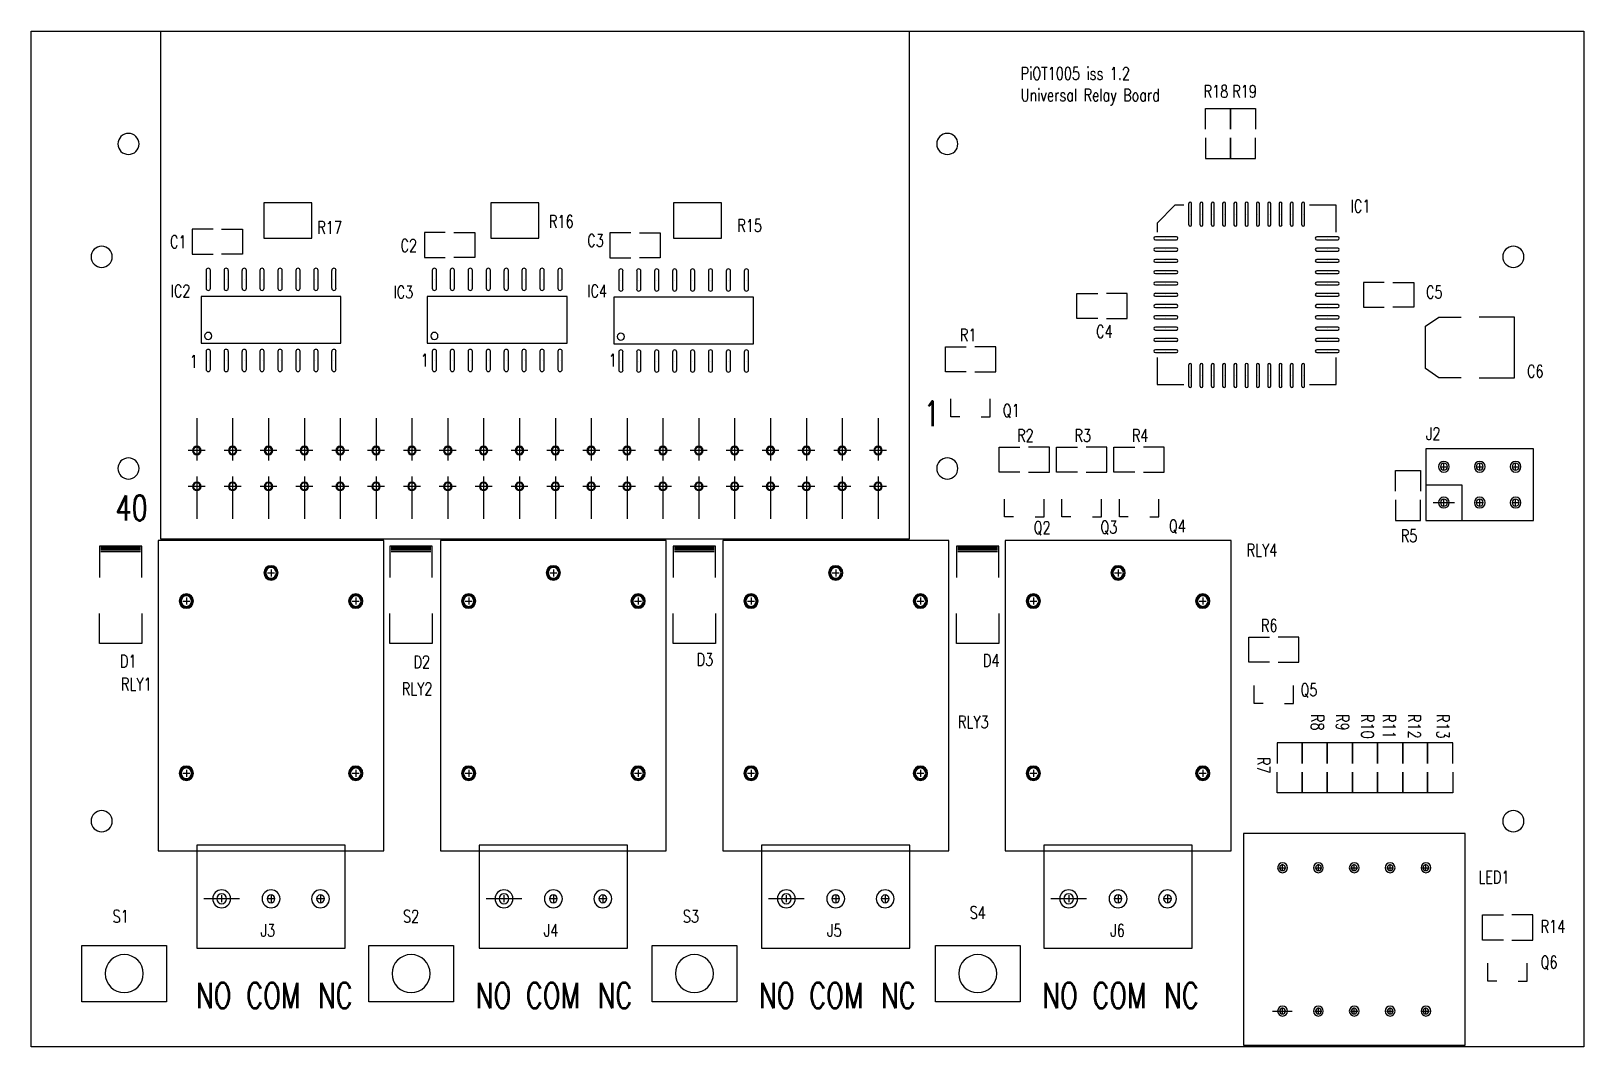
# Model space of a CAD drawing. Extents: x 0 to 110, y 0 to 72.
import ezdxf
from ezdxf.enums import TextEntityAlignment as Align

# ---------------------------------------------------------------- set-up
doc = ezdxf.new("R2010")
doc.units = 0
doc.layers.get('0').update_dxf_attribs({"linetype": 'CONTINUOUS'})
for name, color, linetype in [('BOARD_OUTLINE_00', 254, 'CONTINUOUS'), ('DRIL_SYMBOL', 254, 'CONTINUOUS'), ('PART_NAME_01', 254, 'CONTINUOUS'), ('PART_TOP_2DLINE_00', 254, 'CONTINUOUS'), ('PART_TOP_2DLINE_01', 254, 'CONTINUOUS'), ('TEXT_26', 255, 'CONTINUOUS')]:
    doc.layers.add(name, color=color, linetype=linetype)
doc.styles.add('W0$127', font='simplex', dxfattribs={"width": 0.75})
doc.styles.add('W0$254', font='simplex', dxfattribs={"width": 0.75})

msp = doc.modelspace()

# ---------------------------------------------------------------- texts
at = {"layer": 'PART_NAME_01', "style": 'W0$127', "width": 0.75}
for s, p in [('R18', (83.06, 67.28)), ('R19', (85.09, 67.28)), ('IC1', (93.47, 59.15)), ('R17', (20.28, 57.63)), ('R16', (36.69, 58.06)), ('R15', (50.03, 57.77)), ('C1', (9.84, 56.62)), ('C2', (26.17, 56.35)), ('C3', (39.4, 56.71)), ('IC2', (9.89, 53.13)), ('IC3', (25.67, 53.06)), ('IC4', (39.4, 53.13)), ('C5', (98.81, 53.05)), ('R1', (65.79, 50.01)), ('C4', (75.44, 50.26)), ('C6', (105.97, 47.44)), ('Q1', (68.83, 44.67)), ('R2', (69.85, 42.89)), ('R3', (73.91, 42.89)), ('R4', (77.98, 42.89)), ('J2', (98.81, 43.02)), ('Q2', (71.02, 36.36)), ('Q3', (75.75, 36.4)), ('Q4', (80.6, 36.48)), ('R5', (97.03, 35.78)), ('RLY4', (86.11, 34.76)), ('R6', (87.12, 29.43)), ('D1', (6.3, 26.9)), ('D2', (27.09, 26.84)), ('D3', (47.15, 27.02)), ('D4', (67.43, 26.94)), ('RLY1', (6.37, 25.27)), ('RLY2', (26.26, 24.93)), ('Q5', (89.92, 24.86)), ('RLY3', (65.66, 22.59)), ('R14', (106.93, 8.1)), ('J3', (16.26, 7.82)), ('J4', (36.32, 7.82)), ('J5', (56.39, 7.82)), ('J6', (76.45, 7.82)), ('Q6', (106.93, 5.56))]:
    msp.add_text(s, height=0.889, dxfattribs=at).set_placement(p)
for s, p in [('R8', (90.68, 23.59)), ('R9', (92.46, 23.59)), ('R10', (94.23, 23.59)), ('R11', (95.76, 23.59)), ('R12', (97.54, 23.59)), ('R13', (99.57, 23.59)), ('R7', (86.87, 20.54))]:
    msp.add_text(s, height=0.889, rotation=270, dxfattribs=at).set_placement(p)
for s, p in [('LED1', (103.63, 12.04)), ('S4', (67.06, 9.52)), ('S1', (6.35, 9.26)), ('S2', (26.92, 9.26)), ('S3', (46.74, 9.26))]:
    msp.add_text(s, height=0.889, dxfattribs=at).set_placement(p, align=Align.MIDDLE_CENTER)
at = {"layer": 'TEXT_26', "width": 0.75}
for s, height, style, p in [('PiOT1005 iss 1.2', 0.889, 'W0$127', (70.1, 68.55)), ('Universal Relay Board', 0.889, 'W0$127', (70.1, 67.02)), ('1', 0.889, 'W0$127', (11.23, 48.14)), ('1', 0.889, 'W0$127', (27.6, 48.23)), ('1', 0.889, 'W0$127', (40.91, 48.23)), ('1', 1.78, 'W0$254', (63.23, 44)), ('40', 1.778, 'W0$254', (5.98, 37.31)), ('NO', 1.778, 'W0$254', (11.68, 2.76)), ('COM', 1.778, 'W0$254', (15.24, 2.76)), ('NC', 1.778, 'W0$254', (20.32, 2.76)), ('NO', 1.778, 'W0$254', (31.5, 2.76)), ('COM', 1.778, 'W0$254', (35.05, 2.76)), ('NC', 1.778, 'W0$254', (40.13, 2.76)), ('NO', 1.778, 'W0$254', (51.56, 2.76)), ('COM', 1.778, 'W0$254', (55.12, 2.76)), ('NC', 1.778, 'W0$254', (60.2, 2.76)), ('NO', 1.778, 'W0$254', (71.63, 2.76)), ('COM', 1.778, 'W0$254', (75.18, 2.76)), ('NC', 1.778, 'W0$254', (80.26, 2.76))]:
    msp.add_text(s, height=height, dxfattribs=dict(at, style=style)).set_placement(p)

# ---------------------------------------------------------------- linework, layer by layer
for p, q in [((82, 59.77), (82, 58.27)), ((82.21, 58.27), (82.21, 59.77)), ((82.8, 59.77), (82.8, 58.27)), ((83.01, 58.27), (83.01, 59.77)), ((83.6, 59.77), (83.6, 58.27)), ((83.81, 58.27), (83.81, 59.77)), ((84.4, 59.77), (84.4, 58.27)), ((84.61, 58.27), (84.61, 59.77)), ((85.2, 59.77), (85.2, 58.27)), ((85.41, 58.27), (85.41, 59.77)), ((86, 59.77), (86, 58.27)), ((86.21, 58.27), (86.21, 59.77)), ((86.8, 59.77), (86.8, 58.27)), ((87.01, 58.27), (87.01, 59.77)), ((87.6, 59.77), (87.6, 58.27)), ((87.81, 58.27), (87.81, 59.77)), ((88.4, 59.77), (88.4, 58.27)), ((88.61, 58.27), (88.61, 59.77)), ((89.2, 59.77), (89.2, 58.27)), ((89.41, 58.27), (89.41, 59.77)), ((90, 59.77), (90, 58.27)), ((90.21, 58.27), (90.21, 59.77)), ((82.11, 59.02), (82.11, 59.02)), ((82.11, 59.02), (82.11, 59.02)), ((82.11, 59.02), (82.11, 59.02)), ((82.11, 59.02), (82.11, 59.02)), ((82.11, 59.02), (82.11, 59.02)), ((82.11, 59.02), (82.11, 59.02)), ((82.11, 59.02), (82.11, 59.02)), ((82.11, 59.02), (82.11, 59.02)), ((82.91, 59.02), (82.91, 59.02)), ((82.91, 59.02), (82.91, 59.02)), ((82.91, 59.02), (82.91, 59.02)), ((82.91, 59.02), (82.91, 59.02)), ((82.91, 59.02), (82.91, 59.02)), ((82.91, 59.02), (82.91, 59.02)), ((82.91, 59.02), (82.91, 59.02)), ((82.91, 59.02), (82.91, 59.02)), ((83.71, 59.02), (83.71, 59.02)), ((83.71, 59.02), (83.71, 59.02)), ((83.71, 59.02), (83.71, 59.02)), ((83.71, 59.02), (83.71, 59.02)), ((83.71, 59.02), (83.71, 59.02)), ((83.71, 59.02), (83.71, 59.02)), ((83.71, 59.02), (83.71, 59.02)), ((83.71, 59.02), (83.71, 59.02)), ((84.51, 59.02), (84.51, 59.02)), ((84.51, 59.02), (84.51, 59.02)), ((84.51, 59.02), (84.51, 59.02)), ((84.51, 59.02), (84.51, 59.02)), ((84.51, 59.02), (84.51, 59.02)), ((84.51, 59.02), (84.51, 59.02)), ((84.51, 59.02), (84.51, 59.02)), ((84.51, 59.02), (84.51, 59.02)), ((85.31, 59.02), (85.31, 59.02)), ((85.31, 59.02), (85.31, 59.02)), ((85.31, 59.02), (85.31, 59.02)), ((85.31, 59.02), (85.31, 59.02)), ((85.31, 59.02), (85.31, 59.02)), ((85.31, 59.02), (85.31, 59.02)), ((85.31, 59.02), (85.31, 59.02)), ((85.31, 59.02), (85.31, 59.02)), ((86.11, 59.02), (86.11, 59.02)), ((86.11, 59.02), (86.11, 59.02)), ((86.11, 59.02), (86.11, 59.02)), ((86.11, 59.02), (86.11, 59.02)), ((86.11, 59.02), (86.11, 59.02)), ((86.11, 59.02), (86.11, 59.02)), ((86.11, 59.02), (86.11, 59.02)), ((86.11, 59.02), (86.11, 59.02)), ((86.91, 59.02), (86.91, 59.02)), ((86.91, 59.02), (86.91, 59.02)), ((86.91, 59.02), (86.91, 59.02)), ((86.91, 59.02), (86.91, 59.02)), ((86.91, 59.02), (86.91, 59.02)), ((86.91, 59.02), (86.91, 59.02)), ((86.91, 59.02), (86.91, 59.02)), ((86.91, 59.02), (86.91, 59.02)), ((87.71, 59.02), (87.71, 59.02)), ((87.71, 59.02), (87.71, 59.02)), ((87.71, 59.02), (87.71, 59.02)), ((87.71, 59.02), (87.71, 59.02)), ((87.71, 59.02), (87.71, 59.02)), ((87.71, 59.02), (87.71, 59.02)), ((87.71, 59.02), (87.71, 59.02)), ((87.71, 59.02), (87.71, 59.02)), ((88.51, 59.02), (88.51, 59.02)), ((88.51, 59.02), (88.51, 59.02)), ((88.51, 59.02), (88.51, 59.02)), ((88.51, 59.02), (88.51, 59.02)), ((88.51, 59.02), (88.51, 59.02)), ((88.51, 59.02), (88.51, 59.02)), ((88.51, 59.02), (88.51, 59.02)), ((88.51, 59.02), (88.51, 59.02)), ((89.31, 59.02), (89.31, 59.02)), ((89.31, 59.02), (89.31, 59.02)), ((89.31, 59.02), (89.31, 59.02)), ((89.31, 59.02), (89.31, 59.02)), ((89.31, 59.02), (89.31, 59.02)), ((89.31, 59.02), (89.31, 59.02)), ((89.31, 59.02), (89.31, 59.02)), ((89.31, 59.02), (89.31, 59.02)), ((90.11, 59.02), (90.11, 59.02)), ((90.11, 59.02), (90.11, 59.02)), ((90.11, 59.02), (90.11, 59.02)), ((90.11, 59.02), (90.11, 59.02)), ((90.11, 59.02), (90.11, 59.02)), ((90.11, 59.02), (90.11, 59.02)), ((90.11, 59.02), (90.11, 59.02)), ((90.11, 59.02), (90.11, 59.02)), ((81.14, 57.41), (79.64, 57.41)), ((79.64, 57.21), (81.14, 57.21)), ((80.39, 57.31), (80.39, 57.31)), ((80.39, 57.31), (80.39, 57.31)), ((80.39, 57.31), (80.39, 57.31)), ((80.39, 57.31), (80.39, 57.31)), ((80.39, 57.31), (80.39, 57.31)), ((80.39, 57.31), (80.39, 57.31)), ((80.39, 57.31), (80.39, 57.31)), ((80.39, 57.31), (80.39, 57.31)), ((92.57, 57.41), (91.07, 57.41)), ((91.07, 57.21), (92.57, 57.21)), ((91.82, 57.31), (91.82, 57.31)), ((91.82, 57.31), (91.82, 57.31)), ((91.82, 57.31), (91.82, 57.31)), ((91.82, 57.31), (91.82, 57.31)), ((91.82, 57.31), (91.82, 57.31)), ((91.82, 57.31), (91.82, 57.31)), ((91.82, 57.31), (91.82, 57.31)), ((91.82, 57.31), (91.82, 57.31)), ((81.14, 56.61), (79.64, 56.61)), ((79.64, 56.41), (81.14, 56.41)), ((80.39, 56.51), (80.39, 56.51)), ((80.39, 56.51), (80.39, 56.51)), ((80.39, 56.51), (80.39, 56.51)), ((80.39, 56.51), (80.39, 56.51)), ((80.39, 56.51), (80.39, 56.51)), ((80.39, 56.51), (80.39, 56.51)), ((80.39, 56.51), (80.39, 56.51)), ((80.39, 56.51), (80.39, 56.51)), ((92.57, 56.61), (91.07, 56.61)), ((91.07, 56.41), (92.57, 56.41)), ((91.82, 56.51), (91.82, 56.51)), ((91.82, 56.51), (91.82, 56.51)), ((91.82, 56.51), (91.82, 56.51)), ((91.82, 56.51), (91.82, 56.51)), ((91.82, 56.51), (91.82, 56.51)), ((91.82, 56.51), (91.82, 56.51)), ((91.82, 56.51), (91.82, 56.51)), ((91.82, 56.51), (91.82, 56.51)), ((12.4, 55.04), (12.4, 53.77)), ((12.71, 53.77), (12.71, 55.04)), ((13.67, 55.04), (13.67, 53.77)), ((13.98, 53.77), (13.98, 55.04)), ((14.94, 55.04), (14.94, 53.77)), ((15.25, 53.77), (15.25, 55.04)), ((16.21, 55.04), (16.21, 53.77)), ((16.52, 53.77), (16.52, 55.04)), ((17.48, 55.04), (17.48, 53.77)), ((17.79, 53.77), (17.79, 55.04)), ((18.75, 55.04), (18.75, 53.77)), ((19.06, 53.77), (19.06, 55.04)), ((20.02, 55.04), (20.02, 53.77)), ((20.33, 53.77), (20.33, 55.04)), ((21.29, 55.04), (21.29, 53.77)), ((21.6, 53.77), (21.6, 55.04)), ((28.42, 55.04), (28.42, 53.77)), ((28.73, 53.77), (28.73, 55.04)), ((29.69, 55.04), (29.69, 53.77)), ((30, 53.77), (30, 55.04)), ((30.96, 55.04), (30.96, 53.77)), ((31.27, 53.77), (31.27, 55.04)), ((32.23, 55.04), (32.23, 53.77)), ((32.54, 53.77), (32.54, 55.04)), ((33.5, 55.04), (33.5, 53.77)), ((33.81, 53.77), (33.81, 55.04)), ((34.77, 55.04), (34.77, 53.77)), ((35.08, 53.77), (35.08, 55.04)), ((36.04, 55.04), (36.04, 53.77)), ((36.35, 53.77), (36.35, 55.04)), ((37.31, 55.04), (37.31, 53.77)), ((37.62, 53.77), (37.62, 55.04)), ((81.14, 55.81), (79.64, 55.81)), ((79.64, 55.61), (81.14, 55.61)), ((81.14, 55.01), (79.64, 55.01)), ((80.39, 55.71), (80.39, 55.71)), ((80.39, 55.71), (80.39, 55.71)), ((80.39, 55.71), (80.39, 55.71)), ((80.39, 55.71), (80.39, 55.71)), ((80.39, 55.71), (80.39, 55.71)), ((80.39, 55.71), (80.39, 55.71)), ((80.39, 55.71), (80.39, 55.71)), ((80.39, 55.71), (80.39, 55.71)), ((92.57, 55.81), (91.07, 55.81)), ((91.07, 55.61), (92.57, 55.61)), ((92.57, 55.01), (91.07, 55.01)), ((91.82, 55.71), (91.82, 55.71)), ((91.82, 55.71), (91.82, 55.71)), ((91.82, 55.71), (91.82, 55.71)), ((91.82, 55.71), (91.82, 55.71)), ((91.82, 55.71), (91.82, 55.71)), ((91.82, 55.71), (91.82, 55.71)), ((91.82, 55.71), (91.82, 55.71)), ((91.82, 55.71), (91.82, 55.71)), ((12.55, 54.4), (12.55, 54.4)), ((12.55, 54.4), (12.55, 54.4)), ((12.55, 54.4), (12.55, 54.4)), ((12.55, 54.4), (12.55, 54.4)), ((12.55, 54.4), (12.55, 54.4)), ((12.55, 54.4), (12.55, 54.4)), ((12.55, 54.4), (12.55, 54.4)), ((12.55, 54.4), (12.55, 54.4)), ((13.82, 54.4), (13.82, 54.4)), ((13.82, 54.4), (13.82, 54.4)), ((13.82, 54.4), (13.82, 54.4)), ((13.82, 54.4), (13.82, 54.4)), ((13.82, 54.4), (13.82, 54.4)), ((13.82, 54.4), (13.82, 54.4)), ((13.82, 54.4), (13.82, 54.4)), ((13.82, 54.4), (13.82, 54.4)), ((15.1, 54.4), (15.1, 54.4)), ((15.1, 54.4), (15.1, 54.4)), ((15.1, 54.4), (15.1, 54.4)), ((15.1, 54.4), (15.1, 54.4)), ((15.1, 54.4), (15.1, 54.4)), ((15.1, 54.4), (15.1, 54.4)), ((15.1, 54.4), (15.1, 54.4)), ((15.1, 54.4), (15.1, 54.4)), ((16.36, 54.4), (16.36, 54.4)), ((16.36, 54.4), (16.36, 54.4)), ((16.36, 54.4), (16.36, 54.4)), ((16.36, 54.4), (16.36, 54.4)), ((16.36, 54.4), (16.36, 54.4)), ((16.36, 54.4), (16.36, 54.4)), ((16.36, 54.4), (16.36, 54.4)), ((16.36, 54.4), (16.36, 54.4)), ((17.64, 54.4), (17.64, 54.4)), ((17.64, 54.4), (17.64, 54.4)), ((17.64, 54.4), (17.64, 54.4)), ((17.64, 54.4), (17.64, 54.4)), ((17.64, 54.4), (17.64, 54.4)), ((17.64, 54.4), (17.64, 54.4)), ((17.64, 54.4), (17.64, 54.4)), ((17.64, 54.4), (17.64, 54.4)), ((18.91, 54.4), (18.91, 54.4)), ((18.91, 54.4), (18.91, 54.4)), ((18.91, 54.4), (18.91, 54.4)), ((18.91, 54.4), (18.91, 54.4)), ((18.91, 54.4), (18.91, 54.4)), ((18.91, 54.4), (18.91, 54.4)), ((18.91, 54.4), (18.91, 54.4)), ((18.91, 54.4), (18.91, 54.4)), ((20.18, 54.4), (20.18, 54.4)), ((20.18, 54.4), (20.18, 54.4)), ((20.18, 54.4), (20.18, 54.4)), ((20.18, 54.4), (20.18, 54.4)), ((20.18, 54.4), (20.18, 54.4)), ((20.18, 54.4), (20.18, 54.4)), ((20.18, 54.4), (20.18, 54.4)), ((20.18, 54.4), (20.18, 54.4)), ((21.45, 54.4), (21.45, 54.4)), ((21.45, 54.4), (21.45, 54.4)), ((21.45, 54.4), (21.45, 54.4)), ((21.45, 54.4), (21.45, 54.4)), ((21.45, 54.4), (21.45, 54.4)), ((21.45, 54.4), (21.45, 54.4)), ((21.45, 54.4), (21.45, 54.4)), ((21.45, 54.4), (21.45, 54.4)), ((28.57, 54.4), (28.57, 54.4)), ((28.57, 54.4), (28.57, 54.4)), ((28.57, 54.4), (28.57, 54.4)), ((28.57, 54.4), (28.57, 54.4)), ((28.57, 54.4), (28.57, 54.4)), ((28.57, 54.4), (28.57, 54.4)), ((28.57, 54.4), (28.57, 54.4)), ((28.57, 54.4), (28.57, 54.4)), ((29.84, 54.4), (29.84, 54.4)), ((29.84, 54.4), (29.84, 54.4)), ((29.84, 54.4), (29.84, 54.4)), ((29.84, 54.4), (29.84, 54.4)), ((29.84, 54.4), (29.84, 54.4)), ((29.84, 54.4), (29.84, 54.4)), ((29.84, 54.4), (29.84, 54.4)), ((29.84, 54.4), (29.84, 54.4)), ((31.11, 54.4), (31.11, 54.4)), ((31.11, 54.4), (31.11, 54.4)), ((31.11, 54.4), (31.11, 54.4)), ((31.11, 54.4), (31.11, 54.4)), ((31.11, 54.4), (31.11, 54.4)), ((31.11, 54.4), (31.11, 54.4)), ((31.11, 54.4), (31.11, 54.4)), ((31.11, 54.4), (31.11, 54.4)), ((32.39, 54.4), (32.39, 54.4)), ((32.39, 54.4), (32.39, 54.4)), ((32.39, 54.4), (32.39, 54.4)), ((32.39, 54.4), (32.39, 54.4)), ((32.39, 54.4), (32.39, 54.4)), ((32.39, 54.4), (32.39, 54.4)), ((32.39, 54.4), (32.39, 54.4)), ((32.39, 54.4), (32.39, 54.4)), ((33.66, 54.4), (33.66, 54.4)), ((33.66, 54.4), (33.66, 54.4)), ((33.66, 54.4), (33.66, 54.4)), ((33.66, 54.4), (33.66, 54.4)), ((33.66, 54.4), (33.66, 54.4)), ((33.66, 54.4), (33.66, 54.4)), ((33.66, 54.4), (33.66, 54.4)), ((33.66, 54.4), (33.66, 54.4)), ((34.92, 54.4), (34.92, 54.4)), ((34.92, 54.4), (34.92, 54.4)), ((34.92, 54.4), (34.92, 54.4)), ((34.92, 54.4), (34.92, 54.4)), ((34.92, 54.4), (34.92, 54.4)), ((34.92, 54.4), (34.92, 54.4)), ((34.92, 54.4), (34.92, 54.4)), ((34.92, 54.4), (34.92, 54.4)), ((36.2, 54.4), (36.2, 54.4)), ((36.2, 54.4), (36.2, 54.4)), ((36.2, 54.4), (36.2, 54.4)), ((36.2, 54.4), (36.2, 54.4)), ((36.2, 54.4), (36.2, 54.4)), ((36.2, 54.4), (36.2, 54.4)), ((36.2, 54.4), (36.2, 54.4)), ((36.2, 54.4), (36.2, 54.4)), ((37.47, 54.4), (37.47, 54.4)), ((37.47, 54.4), (37.47, 54.4)), ((37.47, 54.4), (37.47, 54.4)), ((37.47, 54.4), (37.47, 54.4)), ((37.47, 54.4), (37.47, 54.4)), ((37.47, 54.4), (37.47, 54.4)), ((37.47, 54.4), (37.47, 54.4)), ((37.47, 54.4), (37.47, 54.4)), ((41.63, 54.99), (41.63, 53.72)), ((41.78, 54.35), (41.78, 54.35)), ((41.78, 54.35), (41.78, 54.35)), ((41.78, 54.35), (41.78, 54.35)), ((41.78, 54.35), (41.78, 54.35)), ((41.78, 54.35), (41.78, 54.35)), ((41.78, 54.35), (41.78, 54.35)), ((41.78, 54.35), (41.78, 54.35)), ((41.78, 54.35), (41.78, 54.35)), ((41.93, 53.72), (41.93, 54.99)), ((42.9, 54.99), (42.9, 53.72)), ((43.05, 54.35), (43.05, 54.35)), ((43.05, 54.35), (43.05, 54.35)), ((43.05, 54.35), (43.05, 54.35)), ((43.05, 54.35), (43.05, 54.35)), ((43.05, 54.35), (43.05, 54.35)), ((43.05, 54.35), (43.05, 54.35)), ((43.05, 54.35), (43.05, 54.35)), ((43.05, 54.35), (43.05, 54.35)), ((43.2, 53.72), (43.2, 54.99)), ((44.17, 54.99), (44.17, 53.72)), ((44.32, 54.35), (44.32, 54.35)), ((44.32, 54.35), (44.32, 54.35)), ((44.32, 54.35), (44.32, 54.35)), ((44.32, 54.35), (44.32, 54.35)), ((44.32, 54.35), (44.32, 54.35)), ((44.32, 54.35), (44.32, 54.35)), ((44.32, 54.35), (44.32, 54.35)), ((44.32, 54.35), (44.32, 54.35)), ((44.47, 53.72), (44.47, 54.99)), ((45.44, 54.99), (45.44, 53.72)), ((45.59, 54.35), (45.59, 54.35)), ((45.59, 54.35), (45.59, 54.35)), ((45.59, 54.35), (45.59, 54.35)), ((45.59, 54.35), (45.59, 54.35)), ((45.59, 54.35), (45.59, 54.35)), ((45.59, 54.35), (45.59, 54.35)), ((45.59, 54.35), (45.59, 54.35)), ((45.59, 54.35), (45.59, 54.35)), ((45.74, 53.72), (45.74, 54.99)), ((46.71, 54.99), (46.71, 53.72)), ((46.86, 54.35), (46.86, 54.35)), ((46.86, 54.35), (46.86, 54.35)), ((46.86, 54.35), (46.86, 54.35)), ((46.86, 54.35), (46.86, 54.35)), ((46.86, 54.35), (46.86, 54.35)), ((46.86, 54.35), (46.86, 54.35)), ((46.86, 54.35), (46.86, 54.35)), ((46.86, 54.35), (46.86, 54.35)), ((47.01, 53.72), (47.01, 54.99)), ((47.98, 54.99), (47.98, 53.72)), ((48.13, 54.35), (48.13, 54.35)), ((48.13, 54.35), (48.13, 54.35)), ((48.13, 54.35), (48.13, 54.35)), ((48.13, 54.35), (48.13, 54.35)), ((48.13, 54.35), (48.13, 54.35)), ((48.13, 54.35), (48.13, 54.35)), ((48.13, 54.35), (48.13, 54.35)), ((48.13, 54.35), (48.13, 54.35)), ((48.28, 53.72), (48.28, 54.99)), ((49.25, 54.99), (49.25, 53.72)), ((49.4, 54.35), (49.4, 54.35)), ((49.4, 54.35), (49.4, 54.35)), ((49.4, 54.35), (49.4, 54.35)), ((49.4, 54.35), (49.4, 54.35)), ((49.4, 54.35), (49.4, 54.35)), ((49.4, 54.35), (49.4, 54.35)), ((49.4, 54.35), (49.4, 54.35)), ((49.4, 54.35), (49.4, 54.35)), ((49.55, 53.72), (49.55, 54.99)), ((50.52, 54.99), (50.52, 53.72)), ((50.67, 54.35), (50.67, 54.35)), ((50.67, 54.35), (50.67, 54.35)), ((50.67, 54.35), (50.67, 54.35)), ((50.67, 54.35), (50.67, 54.35)), ((50.67, 54.35), (50.67, 54.35)), ((50.67, 54.35), (50.67, 54.35)), ((50.67, 54.35), (50.67, 54.35)), ((50.67, 54.35), (50.67, 54.35)), ((50.82, 53.72), (50.82, 54.99)), ((79.64, 54.81), (81.14, 54.81)), ((81.14, 54.21), (79.64, 54.21)), ((79.64, 54.01), (81.14, 54.01)), ((80.39, 54.91), (80.39, 54.91)), ((80.39, 54.91), (80.39, 54.91)), ((80.39, 54.91), (80.39, 54.91)), ((80.39, 54.91), (80.39, 54.91)), ((80.39, 54.91), (80.39, 54.91)), ((80.39, 54.91), (80.39, 54.91)), ((80.39, 54.91), (80.39, 54.91)), ((80.39, 54.91), (80.39, 54.91)), ((80.39, 54.11), (80.39, 54.11)), ((80.39, 54.11), (80.39, 54.11)), ((80.39, 54.11), (80.39, 54.11)), ((80.39, 54.11), (80.39, 54.11)), ((80.39, 54.11), (80.39, 54.11)), ((80.39, 54.11), (80.39, 54.11)), ((80.39, 54.11), (80.39, 54.11)), ((80.39, 54.11), (80.39, 54.11)), ((91.07, 54.81), (92.57, 54.81)), ((92.57, 54.21), (91.07, 54.21)), ((91.07, 54.01), (92.57, 54.01)), ((91.82, 54.91), (91.82, 54.91)), ((91.82, 54.91), (91.82, 54.91)), ((91.82, 54.91), (91.82, 54.91)), ((91.82, 54.91), (91.82, 54.91)), ((91.82, 54.91), (91.82, 54.91)), ((91.82, 54.91), (91.82, 54.91)), ((91.82, 54.91), (91.82, 54.91)), ((91.82, 54.91), (91.82, 54.91)), ((91.82, 54.11), (91.82, 54.11)), ((91.82, 54.11), (91.82, 54.11)), ((91.82, 54.11), (91.82, 54.11)), ((91.82, 54.11), (91.82, 54.11)), ((91.82, 54.11), (91.82, 54.11)), ((91.82, 54.11), (91.82, 54.11)), ((91.82, 54.11), (91.82, 54.11)), ((91.82, 54.11), (91.82, 54.11)), ((81.14, 53.41), (79.64, 53.41)), ((79.64, 53.21), (81.14, 53.21)), ((80.39, 53.31), (80.39, 53.31)), ((80.39, 53.31), (80.39, 53.31)), ((80.39, 53.31), (80.39, 53.31)), ((80.39, 53.31), (80.39, 53.31)), ((80.39, 53.31), (80.39, 53.31)), ((80.39, 53.31), (80.39, 53.31)), ((80.39, 53.31), (80.39, 53.31)), ((80.39, 53.31), (80.39, 53.31)), ((92.57, 53.41), (91.07, 53.41)), ((91.07, 53.21), (92.57, 53.21)), ((91.82, 53.31), (91.82, 53.31)), ((91.82, 53.31), (91.82, 53.31)), ((91.82, 53.31), (91.82, 53.31)), ((91.82, 53.31), (91.82, 53.31)), ((91.82, 53.31), (91.82, 53.31)), ((91.82, 53.31), (91.82, 53.31)), ((91.82, 53.31), (91.82, 53.31)), ((91.82, 53.31), (91.82, 53.31)), ((81.14, 52.61), (79.64, 52.61)), ((79.64, 52.41), (81.14, 52.41)), ((81.14, 51.81), (79.64, 51.81)), ((80.39, 52.51), (80.39, 52.51)), ((80.39, 52.51), (80.39, 52.51)), ((80.39, 52.51), (80.39, 52.51)), ((80.39, 52.51), (80.39, 52.51)), ((80.39, 52.51), (80.39, 52.51)), ((80.39, 52.51), (80.39, 52.51)), ((80.39, 52.51), (80.39, 52.51)), ((80.39, 52.51), (80.39, 52.51)), ((80.39, 51.71), (80.39, 51.71)), ((80.39, 51.71), (80.39, 51.71)), ((80.39, 51.71), (80.39, 51.71)), ((80.39, 51.71), (80.39, 51.71)), ((80.39, 51.71), (80.39, 51.71)), ((80.39, 51.71), (80.39, 51.71)), ((80.39, 51.71), (80.39, 51.71)), ((80.39, 51.71), (80.39, 51.71)), ((92.57, 52.61), (91.07, 52.61)), ((91.07, 52.41), (92.57, 52.41)), ((92.57, 51.81), (91.07, 51.81)), ((91.82, 52.51), (91.82, 52.51)), ((91.82, 52.51), (91.82, 52.51)), ((91.82, 52.51), (91.82, 52.51)), ((91.82, 52.51), (91.82, 52.51)), ((91.82, 52.51), (91.82, 52.51)), ((91.82, 52.51), (91.82, 52.51)), ((91.82, 52.51), (91.82, 52.51)), ((91.82, 52.51), (91.82, 52.51)), ((91.82, 51.71), (91.82, 51.71)), ((91.82, 51.71), (91.82, 51.71)), ((91.82, 51.71), (91.82, 51.71)), ((91.82, 51.71), (91.82, 51.71)), ((91.82, 51.71), (91.82, 51.71)), ((91.82, 51.71), (91.82, 51.71)), ((91.82, 51.71), (91.82, 51.71)), ((91.82, 51.71), (91.82, 51.71)), ((79.64, 51.61), (81.14, 51.61)), ((81.14, 51.01), (79.64, 51.01)), ((79.64, 50.81), (81.14, 50.81)), ((80.39, 50.91), (80.39, 50.91)), ((80.39, 50.91), (80.39, 50.91)), ((80.39, 50.91), (80.39, 50.91)), ((80.39, 50.91), (80.39, 50.91)), ((80.39, 50.91), (80.39, 50.91)), ((80.39, 50.91), (80.39, 50.91)), ((80.39, 50.91), (80.39, 50.91)), ((80.39, 50.91), (80.39, 50.91)), ((91.07, 51.61), (92.57, 51.61)), ((92.57, 51.01), (91.07, 51.01)), ((91.07, 50.81), (92.57, 50.81)), ((91.82, 50.91), (91.82, 50.91)), ((91.82, 50.91), (91.82, 50.91)), ((91.82, 50.91), (91.82, 50.91)), ((91.82, 50.91), (91.82, 50.91)), ((91.82, 50.91), (91.82, 50.91)), ((91.82, 50.91), (91.82, 50.91)), ((91.82, 50.91), (91.82, 50.91)), ((91.82, 50.91), (91.82, 50.91)), ((81.14, 50.21), (79.64, 50.21)), ((79.64, 50.01), (81.14, 50.01)), ((80.39, 50.11), (80.39, 50.11)), ((80.39, 50.11), (80.39, 50.11)), ((80.39, 50.11), (80.39, 50.11)), ((80.39, 50.11), (80.39, 50.11)), ((80.39, 50.11), (80.39, 50.11)), ((80.39, 50.11), (80.39, 50.11)), ((80.39, 50.11), (80.39, 50.11)), ((80.39, 50.11), (80.39, 50.11)), ((92.57, 50.21), (91.07, 50.21)), ((91.07, 50.01), (92.57, 50.01)), ((91.82, 50.11), (91.82, 50.11)), ((91.82, 50.11), (91.82, 50.11)), ((91.82, 50.11), (91.82, 50.11)), ((91.82, 50.11), (91.82, 50.11)), ((91.82, 50.11), (91.82, 50.11)), ((91.82, 50.11), (91.82, 50.11)), ((91.82, 50.11), (91.82, 50.11)), ((91.82, 50.11), (91.82, 50.11)), ((12.4, 49.29), (12.4, 48.02)), ((12.55, 48.66), (12.55, 48.66)), ((12.55, 48.66), (12.55, 48.66)), ((12.55, 48.66), (12.55, 48.66)), ((12.55, 48.66), (12.55, 48.66)), ((12.55, 48.66), (12.55, 48.66)), ((12.55, 48.66), (12.55, 48.66)), ((12.55, 48.66), (12.55, 48.66)), ((12.55, 48.66), (12.55, 48.66)), ((12.71, 48.02), (12.71, 49.29)), ((13.67, 49.29), (13.67, 48.02)), ((13.82, 48.66), (13.82, 48.66)), ((13.82, 48.66), (13.82, 48.66)), ((13.82, 48.66), (13.82, 48.66)), ((13.82, 48.66), (13.82, 48.66)), ((13.82, 48.66), (13.82, 48.66)), ((13.82, 48.66), (13.82, 48.66)), ((13.82, 48.66), (13.82, 48.66)), ((13.82, 48.66), (13.82, 48.66)), ((13.98, 48.02), (13.98, 49.29)), ((14.94, 49.29), (14.94, 48.02)), ((15.1, 48.66), (15.1, 48.66)), ((15.1, 48.66), (15.1, 48.66)), ((15.1, 48.66), (15.1, 48.66)), ((15.1, 48.66), (15.1, 48.66)), ((15.1, 48.66), (15.1, 48.66)), ((15.1, 48.66), (15.1, 48.66)), ((15.1, 48.66), (15.1, 48.66)), ((15.1, 48.66), (15.1, 48.66)), ((15.25, 48.02), (15.25, 49.29)), ((16.21, 49.29), (16.21, 48.02)), ((16.36, 48.66), (16.36, 48.66)), ((16.36, 48.66), (16.36, 48.66)), ((16.36, 48.66), (16.36, 48.66)), ((16.36, 48.66), (16.36, 48.66)), ((16.36, 48.66), (16.36, 48.66)), ((16.36, 48.66), (16.36, 48.66)), ((16.36, 48.66), (16.36, 48.66)), ((16.36, 48.66), (16.36, 48.66)), ((16.52, 48.02), (16.52, 49.29)), ((17.48, 49.29), (17.48, 48.02)), ((17.64, 48.66), (17.64, 48.66)), ((17.64, 48.66), (17.64, 48.66)), ((17.64, 48.66), (17.64, 48.66)), ((17.64, 48.66), (17.64, 48.66)), ((17.64, 48.66), (17.64, 48.66)), ((17.64, 48.66), (17.64, 48.66)), ((17.64, 48.66), (17.64, 48.66)), ((17.64, 48.66), (17.64, 48.66)), ((17.79, 48.02), (17.79, 49.29)), ((18.75, 49.29), (18.75, 48.02)), ((18.91, 48.66), (18.91, 48.66)), ((18.91, 48.66), (18.91, 48.66)), ((18.91, 48.66), (18.91, 48.66)), ((18.91, 48.66), (18.91, 48.66)), ((18.91, 48.66), (18.91, 48.66)), ((18.91, 48.66), (18.91, 48.66)), ((18.91, 48.66), (18.91, 48.66)), ((18.91, 48.66), (18.91, 48.66)), ((19.06, 48.02), (19.06, 49.29)), ((20.02, 49.29), (20.02, 48.02)), ((20.18, 48.66), (20.18, 48.66)), ((20.18, 48.66), (20.18, 48.66)), ((20.18, 48.66), (20.18, 48.66)), ((20.18, 48.66), (20.18, 48.66)), ((20.18, 48.66), (20.18, 48.66)), ((20.18, 48.66), (20.18, 48.66)), ((20.18, 48.66), (20.18, 48.66)), ((20.18, 48.66), (20.18, 48.66)), ((20.33, 48.02), (20.33, 49.29)), ((21.29, 49.29), (21.29, 48.02)), ((21.45, 48.66), (21.45, 48.66)), ((21.45, 48.66), (21.45, 48.66)), ((21.45, 48.66), (21.45, 48.66)), ((21.45, 48.66), (21.45, 48.66)), ((21.45, 48.66), (21.45, 48.66)), ((21.45, 48.66), (21.45, 48.66)), ((21.45, 48.66), (21.45, 48.66)), ((21.45, 48.66), (21.45, 48.66)), ((21.6, 48.02), (21.6, 49.29)), ((28.42, 49.29), (28.42, 48.02)), ((28.57, 48.66), (28.57, 48.66)), ((28.57, 48.66), (28.57, 48.66)), ((28.57, 48.66), (28.57, 48.66)), ((28.57, 48.66), (28.57, 48.66)), ((28.57, 48.66), (28.57, 48.66)), ((28.57, 48.66), (28.57, 48.66)), ((28.57, 48.66), (28.57, 48.66)), ((28.57, 48.66), (28.57, 48.66)), ((28.73, 48.02), (28.73, 49.29)), ((29.69, 49.29), (29.69, 48.02)), ((29.84, 48.66), (29.84, 48.66)), ((29.84, 48.66), (29.84, 48.66)), ((29.84, 48.66), (29.84, 48.66)), ((29.84, 48.66), (29.84, 48.66)), ((29.84, 48.66), (29.84, 48.66)), ((29.84, 48.66), (29.84, 48.66)), ((29.84, 48.66), (29.84, 48.66)), ((29.84, 48.66), (29.84, 48.66)), ((30, 48.02), (30, 49.29)), ((30.96, 49.29), (30.96, 48.02)), ((31.11, 48.66), (31.11, 48.66)), ((31.11, 48.66), (31.11, 48.66)), ((31.11, 48.66), (31.11, 48.66)), ((31.11, 48.66), (31.11, 48.66)), ((31.11, 48.66), (31.11, 48.66)), ((31.11, 48.66), (31.11, 48.66)), ((31.11, 48.66), (31.11, 48.66)), ((31.11, 48.66), (31.11, 48.66)), ((31.27, 48.02), (31.27, 49.29)), ((32.23, 49.29), (32.23, 48.02)), ((32.39, 48.66), (32.39, 48.66)), ((32.39, 48.66), (32.39, 48.66)), ((32.39, 48.66), (32.39, 48.66)), ((32.39, 48.66), (32.39, 48.66)), ((32.39, 48.66), (32.39, 48.66)), ((32.39, 48.66), (32.39, 48.66)), ((32.39, 48.66), (32.39, 48.66)), ((32.39, 48.66), (32.39, 48.66)), ((32.54, 48.02), (32.54, 49.29)), ((33.5, 49.29), (33.5, 48.02)), ((33.66, 48.66), (33.66, 48.66)), ((33.66, 48.66), (33.66, 48.66)), ((33.66, 48.66), (33.66, 48.66)), ((33.66, 48.66), (33.66, 48.66)), ((33.66, 48.66), (33.66, 48.66)), ((33.66, 48.66), (33.66, 48.66)), ((33.66, 48.66), (33.66, 48.66)), ((33.66, 48.66), (33.66, 48.66)), ((33.81, 48.02), (33.81, 49.29)), ((34.77, 49.29), (34.77, 48.02)), ((34.92, 48.66), (34.92, 48.66)), ((34.92, 48.66), (34.92, 48.66)), ((34.92, 48.66), (34.92, 48.66)), ((34.92, 48.66), (34.92, 48.66)), ((34.92, 48.66), (34.92, 48.66)), ((34.92, 48.66), (34.92, 48.66)), ((34.92, 48.66), (34.92, 48.66)), ((34.92, 48.66), (34.92, 48.66)), ((35.08, 48.02), (35.08, 49.29)), ((36.04, 49.29), (36.04, 48.02)), ((36.2, 48.66), (36.2, 48.66)), ((36.2, 48.66), (36.2, 48.66)), ((36.2, 48.66), (36.2, 48.66)), ((36.2, 48.66), (36.2, 48.66)), ((36.2, 48.66), (36.2, 48.66)), ((36.2, 48.66), (36.2, 48.66)), ((36.2, 48.66), (36.2, 48.66)), ((36.2, 48.66), (36.2, 48.66)), ((36.35, 48.02), (36.35, 49.29)), ((37.31, 49.29), (37.31, 48.02)), ((37.47, 48.66), (37.47, 48.66)), ((37.47, 48.66), (37.47, 48.66)), ((37.47, 48.66), (37.47, 48.66)), ((37.47, 48.66), (37.47, 48.66)), ((37.47, 48.66), (37.47, 48.66)), ((37.47, 48.66), (37.47, 48.66)), ((37.47, 48.66), (37.47, 48.66)), ((37.47, 48.66), (37.47, 48.66)), ((37.62, 48.02), (37.62, 49.29)), ((41.63, 49.25), (41.63, 47.98)), ((41.78, 48.61), (41.78, 48.61)), ((41.78, 48.61), (41.78, 48.61)), ((41.78, 48.61), (41.78, 48.61)), ((41.78, 48.61), (41.78, 48.61)), ((41.78, 48.61), (41.78, 48.61)), ((41.78, 48.61), (41.78, 48.61)), ((41.78, 48.61), (41.78, 48.61)), ((41.78, 48.61), (41.78, 48.61)), ((41.93, 47.98), (41.93, 49.25)), ((42.9, 49.25), (42.9, 47.98)), ((43.05, 48.61), (43.05, 48.61)), ((43.05, 48.61), (43.05, 48.61)), ((43.05, 48.61), (43.05, 48.61)), ((43.05, 48.61), (43.05, 48.61)), ((43.05, 48.61), (43.05, 48.61)), ((43.05, 48.61), (43.05, 48.61)), ((43.05, 48.61), (43.05, 48.61)), ((43.05, 48.61), (43.05, 48.61)), ((43.2, 47.98), (43.2, 49.25)), ((44.17, 49.25), (44.17, 47.98)), ((44.32, 48.61), (44.32, 48.61)), ((44.32, 48.61), (44.32, 48.61)), ((44.32, 48.61), (44.32, 48.61)), ((44.32, 48.61), (44.32, 48.61)), ((44.32, 48.61), (44.32, 48.61)), ((44.32, 48.61), (44.32, 48.61)), ((44.32, 48.61), (44.32, 48.61)), ((44.32, 48.61), (44.32, 48.61)), ((44.47, 47.98), (44.47, 49.25)), ((45.44, 49.25), (45.44, 47.98)), ((45.59, 48.61), (45.59, 48.61)), ((45.59, 48.61), (45.59, 48.61)), ((45.59, 48.61), (45.59, 48.61)), ((45.59, 48.61), (45.59, 48.61)), ((45.59, 48.61), (45.59, 48.61)), ((45.59, 48.61), (45.59, 48.61)), ((45.59, 48.61), (45.59, 48.61)), ((45.59, 48.61), (45.59, 48.61)), ((45.74, 47.98), (45.74, 49.25)), ((46.71, 49.25), (46.71, 47.98)), ((46.86, 48.61), (46.86, 48.61)), ((46.86, 48.61), (46.86, 48.61)), ((46.86, 48.61), (46.86, 48.61)), ((46.86, 48.61), (46.86, 48.61)), ((46.86, 48.61), (46.86, 48.61)), ((46.86, 48.61), (46.86, 48.61)), ((46.86, 48.61), (46.86, 48.61)), ((46.86, 48.61), (46.86, 48.61)), ((47.01, 47.98), (47.01, 49.25)), ((47.98, 49.25), (47.98, 47.98)), ((48.13, 48.61), (48.13, 48.61)), ((48.13, 48.61), (48.13, 48.61)), ((48.13, 48.61), (48.13, 48.61)), ((48.13, 48.61), (48.13, 48.61)), ((48.13, 48.61), (48.13, 48.61)), ((48.13, 48.61), (48.13, 48.61)), ((48.13, 48.61), (48.13, 48.61)), ((48.13, 48.61), (48.13, 48.61)), ((48.28, 47.98), (48.28, 49.25)), ((49.25, 49.25), (49.25, 47.98)), ((49.4, 48.61), (49.4, 48.61)), ((49.4, 48.61), (49.4, 48.61)), ((49.4, 48.61), (49.4, 48.61)), ((49.4, 48.61), (49.4, 48.61)), ((49.4, 48.61), (49.4, 48.61)), ((49.4, 48.61), (49.4, 48.61)), ((49.4, 48.61), (49.4, 48.61)), ((49.4, 48.61), (49.4, 48.61)), ((49.55, 47.98), (49.55, 49.25)), ((50.52, 49.25), (50.52, 47.98)), ((50.67, 48.61), (50.67, 48.61)), ((50.67, 48.61), (50.67, 48.61)), ((50.67, 48.61), (50.67, 48.61)), ((50.67, 48.61), (50.67, 48.61)), ((50.67, 48.61), (50.67, 48.61)), ((50.67, 48.61), (50.67, 48.61)), ((50.67, 48.61), (50.67, 48.61)), ((50.67, 48.61), (50.67, 48.61)), ((50.82, 47.98), (50.82, 49.25)), ((81.14, 49.41), (79.64, 49.41)), ((79.64, 49.21), (81.14, 49.21)), ((80.39, 49.31), (80.39, 49.31)), ((80.39, 49.31), (80.39, 49.31)), ((80.39, 49.31), (80.39, 49.31)), ((80.39, 49.31), (80.39, 49.31)), ((80.39, 49.31), (80.39, 49.31)), ((80.39, 49.31), (80.39, 49.31)), ((80.39, 49.31), (80.39, 49.31)), ((80.39, 49.31), (80.39, 49.31)), ((92.57, 49.41), (91.07, 49.41)), ((91.07, 49.21), (92.57, 49.21)), ((91.82, 49.31), (91.82, 49.31)), ((91.82, 49.31), (91.82, 49.31)), ((91.82, 49.31), (91.82, 49.31)), ((91.82, 49.31), (91.82, 49.31)), ((91.82, 49.31), (91.82, 49.31)), ((91.82, 49.31), (91.82, 49.31)), ((91.82, 49.31), (91.82, 49.31)), ((91.82, 49.31), (91.82, 49.31)), ((82, 48.34), (82, 46.84)), ((82.11, 47.59), (82.11, 47.59)), ((82.11, 47.59), (82.11, 47.59)), ((82.11, 47.59), (82.11, 47.59)), ((82.11, 47.59), (82.11, 47.59)), ((82.11, 47.59), (82.11, 47.59)), ((82.11, 47.59), (82.11, 47.59)), ((82.11, 47.59), (82.11, 47.59)), ((82.11, 47.59), (82.11, 47.59)), ((82.21, 46.84), (82.21, 48.34)), ((82.8, 48.34), (82.8, 46.84)), ((82.91, 47.59), (82.91, 47.59)), ((82.91, 47.59), (82.91, 47.59)), ((82.91, 47.59), (82.91, 47.59)), ((82.91, 47.59), (82.91, 47.59)), ((82.91, 47.59), (82.91, 47.59)), ((82.91, 47.59), (82.91, 47.59)), ((82.91, 47.59), (82.91, 47.59)), ((82.91, 47.59), (82.91, 47.59)), ((83.01, 46.84), (83.01, 48.34)), ((83.6, 48.34), (83.6, 46.84)), ((83.71, 47.59), (83.71, 47.59)), ((83.71, 47.59), (83.71, 47.59)), ((83.71, 47.59), (83.71, 47.59)), ((83.71, 47.59), (83.71, 47.59)), ((83.71, 47.59), (83.71, 47.59)), ((83.71, 47.59), (83.71, 47.59)), ((83.71, 47.59), (83.71, 47.59)), ((83.71, 47.59), (83.71, 47.59)), ((83.81, 46.84), (83.81, 48.34)), ((84.4, 48.34), (84.4, 46.84)), ((84.51, 47.59), (84.51, 47.59)), ((84.51, 47.59), (84.51, 47.59)), ((84.51, 47.59), (84.51, 47.59)), ((84.51, 47.59), (84.51, 47.59)), ((84.51, 47.59), (84.51, 47.59)), ((84.51, 47.59), (84.51, 47.59)), ((84.51, 47.59), (84.51, 47.59)), ((84.51, 47.59), (84.51, 47.59)), ((84.61, 46.84), (84.61, 48.34)), ((85.2, 48.34), (85.2, 46.84)), ((85.31, 47.59), (85.31, 47.59)), ((85.31, 47.59), (85.31, 47.59)), ((85.31, 47.59), (85.31, 47.59)), ((85.31, 47.59), (85.31, 47.59)), ((85.31, 47.59), (85.31, 47.59)), ((85.31, 47.59), (85.31, 47.59)), ((85.31, 47.59), (85.31, 47.59)), ((85.31, 47.59), (85.31, 47.59)), ((85.41, 46.84), (85.41, 48.34)), ((86, 48.34), (86, 46.84)), ((86.11, 47.59), (86.11, 47.59)), ((86.11, 47.59), (86.11, 47.59)), ((86.11, 47.59), (86.11, 47.59)), ((86.11, 47.59), (86.11, 47.59)), ((86.11, 47.59), (86.11, 47.59)), ((86.11, 47.59), (86.11, 47.59)), ((86.11, 47.59), (86.11, 47.59)), ((86.11, 47.59), (86.11, 47.59)), ((86.21, 46.84), (86.21, 48.34)), ((86.8, 48.34), (86.8, 46.84)), ((86.91, 47.59), (86.91, 47.59)), ((86.91, 47.59), (86.91, 47.59)), ((86.91, 47.59), (86.91, 47.59)), ((86.91, 47.59), (86.91, 47.59)), ((86.91, 47.59), (86.91, 47.59)), ((86.91, 47.59), (86.91, 47.59)), ((86.91, 47.59), (86.91, 47.59)), ((86.91, 47.59), (86.91, 47.59)), ((87.01, 46.84), (87.01, 48.34)), ((87.6, 48.34), (87.6, 46.84)), ((87.71, 47.59), (87.71, 47.59)), ((87.71, 47.59), (87.71, 47.59)), ((87.71, 47.59), (87.71, 47.59)), ((87.71, 47.59), (87.71, 47.59)), ((87.71, 47.59), (87.71, 47.59)), ((87.71, 47.59), (87.71, 47.59)), ((87.71, 47.59), (87.71, 47.59)), ((87.71, 47.59), (87.71, 47.59)), ((87.81, 46.84), (87.81, 48.34)), ((88.4, 48.34), (88.4, 46.84)), ((88.51, 47.59), (88.51, 47.59)), ((88.51, 47.59), (88.51, 47.59)), ((88.51, 47.59), (88.51, 47.59)), ((88.51, 47.59), (88.51, 47.59)), ((88.51, 47.59), (88.51, 47.59)), ((88.51, 47.59), (88.51, 47.59)), ((88.51, 47.59), (88.51, 47.59)), ((88.51, 47.59), (88.51, 47.59)), ((88.61, 46.84), (88.61, 48.34)), ((89.2, 48.34), (89.2, 46.84)), ((89.31, 47.59), (89.31, 47.59)), ((89.31, 47.59), (89.31, 47.59)), ((89.31, 47.59), (89.31, 47.59)), ((89.31, 47.59), (89.31, 47.59)), ((89.31, 47.59), (89.31, 47.59)), ((89.31, 47.59), (89.31, 47.59)), ((89.31, 47.59), (89.31, 47.59)), ((89.31, 47.59), (89.31, 47.59)), ((89.41, 46.84), (89.41, 48.34)), ((90, 48.34), (90, 46.84)), ((90.11, 47.59), (90.11, 47.59)), ((90.11, 47.59), (90.11, 47.59)), ((90.11, 47.59), (90.11, 47.59)), ((90.11, 47.59), (90.11, 47.59)), ((90.11, 47.59), (90.11, 47.59)), ((90.11, 47.59), (90.11, 47.59)), ((90.11, 47.59), (90.11, 47.59)), ((90.11, 47.59), (90.11, 47.59)), ((90.21, 46.84), (90.21, 48.34)), ((11.74, 44.57), (11.74, 41.57)), ((14.28, 44.57), (14.28, 41.57)), ((16.82, 44.57), (16.82, 41.57)), ((19.36, 44.57), (19.36, 41.57)), ((21.9, 44.57), (21.9, 41.57)), ((24.44, 44.57), (24.44, 41.57)), ((26.98, 44.57), (26.98, 41.57)), ((29.52, 44.57), (29.52, 41.57)), ((32.06, 44.57), (32.06, 41.57)), ((34.6, 44.57), (34.6, 41.57)), ((37.14, 44.57), (37.14, 41.57)), ((39.68, 44.57), (39.68, 41.57)), ((42.22, 44.57), (42.22, 41.57)), ((44.76, 44.57), (44.76, 41.57)), ((47.3, 44.57), (47.3, 41.57)), ((49.84, 44.57), (49.84, 41.57)), ((52.38, 44.57), (52.38, 41.57)), ((54.92, 44.57), (54.92, 41.57)), ((57.46, 44.57), (57.46, 41.57)), ((60, 44.57), (60, 41.57)), ((12.34, 42.27), (11.14, 42.27)), ((14.88, 42.27), (13.68, 42.27)), ((17.42, 42.27), (16.22, 42.27)), ((19.96, 42.27), (18.76, 42.27)), ((22.5, 42.27), (21.3, 42.27)), ((25.04, 42.27), (23.84, 42.27)), ((27.58, 42.27), (26.38, 42.27)), ((30.12, 42.27), (28.92, 42.27)), ((32.66, 42.27), (31.46, 42.27)), ((35.2, 42.27), (34, 42.27)), ((37.74, 42.27), (36.54, 42.27)), ((40.28, 42.27), (39.08, 42.27)), ((42.82, 42.27), (41.62, 42.27)), ((45.36, 42.27), (44.16, 42.27)), ((47.9, 42.27), (46.7, 42.27)), ((50.44, 42.27), (49.24, 42.27)), ((52.98, 42.27), (51.78, 42.27)), ((55.52, 42.27), (54.32, 42.27)), ((58.06, 42.27), (56.86, 42.27)), ((60.6, 42.27), (59.4, 42.27)), ((12.34, 39.73), (11.14, 39.73)), ((11.74, 40.43), (11.74, 37.43)), ((14.88, 39.73), (13.68, 39.73)), ((14.28, 40.43), (14.28, 37.43)), ((17.42, 39.73), (16.22, 39.73)), ((16.82, 40.43), (16.82, 37.43)), ((19.96, 39.73), (18.76, 39.73)), ((19.36, 40.43), (19.36, 37.43)), ((22.5, 39.73), (21.3, 39.73)), ((21.9, 40.43), (21.9, 37.43)), ((25.04, 39.73), (23.84, 39.73)), ((24.44, 40.43), (24.44, 37.43)), ((27.58, 39.73), (26.38, 39.73)), ((26.98, 40.43), (26.98, 37.43)), ((30.12, 39.73), (28.92, 39.73)), ((29.52, 40.43), (29.52, 37.43)), ((32.66, 39.73), (31.46, 39.73)), ((32.06, 40.43), (32.06, 37.43)), ((35.2, 39.73), (34, 39.73)), ((34.6, 40.43), (34.6, 37.43)), ((37.74, 39.73), (36.54, 39.73)), ((37.14, 40.43), (37.14, 37.43)), ((40.28, 39.73), (39.08, 39.73)), ((39.68, 40.43), (39.68, 37.43)), ((42.82, 39.73), (41.62, 39.73)), ((42.22, 40.43), (42.22, 37.43)), ((45.36, 39.73), (44.16, 39.73)), ((44.76, 40.43), (44.76, 37.43)), ((47.9, 39.73), (46.7, 39.73)), ((47.3, 40.43), (47.3, 37.43)), ((50.44, 39.73), (49.24, 39.73)), ((49.84, 40.43), (49.84, 37.43)), ((52.98, 39.73), (51.78, 39.73)), ((52.38, 40.43), (52.38, 37.43)), ((55.52, 39.73), (54.32, 39.73)), ((54.92, 40.43), (54.92, 37.43)), ((58.06, 39.73), (56.86, 39.73)), ((57.46, 40.43), (57.46, 37.43)), ((60.6, 39.73), (59.4, 39.73)), ((60, 40.43), (60, 37.43)), ((99.31, 38.58), (100.84, 38.58)), ((99.31, 38.58), (100.84, 38.58)), ((14.77, 10.5), (12.23, 10.5)), ((14.77, 10.5), (12.23, 10.5)), ((34.77, 10.5), (32.23, 10.5)), ((34.77, 10.5), (32.23, 10.5)), ((54.77, 10.5), (52.23, 10.5)), ((54.77, 10.5), (52.23, 10.5)), ((74.77, 10.5), (72.23, 10.5)), ((74.77, 10.5), (72.23, 10.5)), ((87.95, 2.54), (89.34, 2.54)), ((87.95, 2.54), (89.34, 2.54))]:
    msp.add_line(p, q)
for centre, radius, start, end in [((6.9, 64), 0.749, 0, 180), ((6.9, 64), 0.749, 0, 180), ((6.9, 64), 0.749, 180, 0), ((6.9, 64), 0.749, 180, 0), ((64.9, 64), 0.749, 0, 180), ((64.9, 64), 0.749, 0, 180), ((64.9, 64), 0.749, 180, 0), ((64.9, 64), 0.749, 180, 0), ((82.11, 59.77), 0.102, 0, 180), ((82.91, 59.77), 0.102, 0, 180), ((83.71, 59.77), 0.102, 0, 180), ((84.51, 59.77), 0.102, 0, 180), ((85.31, 59.77), 0.102, 0, 180), ((86.11, 59.77), 0.102, 0, 180), ((86.91, 59.77), 0.102, 0, 180), ((87.71, 59.77), 0.102, 0, 180), ((88.51, 59.77), 0.102, 0, 180), ((89.31, 59.77), 0.102, 0, 180), ((90.11, 59.77), 0.102, 0, 180), ((79.64, 57.31), 0.102, 90, 270), ((81.14, 57.31), 0.102, 270, 90), ((82.11, 58.27), 0.102, 180, 0), ((82.91, 58.27), 0.102, 180, 0), ((83.71, 58.27), 0.102, 180, 0), ((84.51, 58.27), 0.102, 180, 0), ((85.31, 58.27), 0.102, 180, 0), ((86.11, 58.27), 0.102, 180, 0), ((86.91, 58.27), 0.102, 180, 0), ((87.71, 58.27), 0.102, 180, 0), ((88.51, 58.27), 0.102, 180, 0), ((89.31, 58.27), 0.102, 180, 0), ((90.11, 58.27), 0.102, 180, 0), ((91.07, 57.31), 0.102, 90, 270), ((92.57, 57.31), 0.102, 270, 90), ((5, 56), 0.749, 0, 180), ((5, 56), 0.749, 0, 180), ((79.64, 56.51), 0.102, 90, 270), ((81.14, 56.51), 0.102, 270, 90), ((91.07, 56.51), 0.102, 90, 270), ((92.57, 56.51), 0.102, 270, 90), ((105, 56), 0.749, 0, 180), ((105, 56), 0.749, 0, 180), ((5, 56), 0.749, 180, 0), ((5, 56), 0.749, 180, 0), ((12.55, 55.04), 0.152, 0, 180), ((13.82, 55.04), 0.152, 0, 180), ((15.1, 55.04), 0.152, 0, 180), ((16.36, 55.04), 0.152, 0, 180), ((17.64, 55.04), 0.152, 0, 180), ((18.91, 55.04), 0.152, 0, 180), ((20.18, 55.04), 0.152, 0, 180), ((21.45, 55.04), 0.152, 0, 180), ((28.57, 55.04), 0.152, 0, 180), ((29.84, 55.04), 0.152, 0, 180), ((31.11, 55.04), 0.152, 0, 180), ((32.39, 55.04), 0.152, 0, 180), ((33.66, 55.04), 0.152, 0, 180), ((34.92, 55.04), 0.152, 0, 180), ((36.2, 55.04), 0.152, 0, 180), ((37.47, 55.04), 0.152, 0, 180), ((41.78, 54.99), 0.152, 0, 180), ((43.05, 54.99), 0.152, 0, 180), ((44.32, 54.99), 0.152, 0, 180), ((45.59, 54.99), 0.152, 0, 180), ((46.86, 54.99), 0.152, 0, 180), ((48.13, 54.99), 0.152, 0, 180), ((49.4, 54.99), 0.152, 0, 180), ((50.67, 54.99), 0.152, 0, 180), ((79.64, 55.71), 0.102, 90, 270), ((79.64, 54.91), 0.102, 90, 270), ((81.14, 55.71), 0.102, 270, 90), ((81.14, 54.91), 0.102, 270, 90), ((91.07, 55.71), 0.102, 90, 270), ((91.07, 54.91), 0.102, 90, 270), ((92.57, 55.71), 0.102, 270, 90), ((92.57, 54.91), 0.102, 270, 90), ((105, 56), 0.749, 180, 0), ((105, 56), 0.749, 180, 0), ((79.64, 54.11), 0.102, 90, 270), ((81.14, 54.11), 0.102, 270, 90), ((91.07, 54.11), 0.102, 90, 270), ((92.57, 54.11), 0.102, 270, 90), ((12.55, 53.77), 0.152, 180, 0), ((13.82, 53.77), 0.152, 180, 0), ((15.1, 53.77), 0.152, 180, 0), ((16.36, 53.77), 0.152, 180, 0), ((17.64, 53.77), 0.152, 180, 0), ((18.91, 53.77), 0.152, 180, 0), ((20.18, 53.77), 0.152, 180, 0), ((21.45, 53.77), 0.152, 180, 0), ((28.57, 53.77), 0.152, 180, 0), ((29.84, 53.77), 0.152, 180, 0), ((31.11, 53.77), 0.152, 180, 0), ((32.39, 53.77), 0.152, 180, 0), ((33.66, 53.77), 0.152, 180, 0), ((34.92, 53.77), 0.152, 180, 0), ((36.2, 53.77), 0.152, 180, 0), ((37.47, 53.77), 0.152, 180, 0), ((41.78, 53.72), 0.152, 180, 0), ((43.05, 53.72), 0.152, 180, 0), ((44.32, 53.72), 0.152, 180, 0), ((45.59, 53.72), 0.152, 180, 0), ((46.86, 53.72), 0.152, 180, 0), ((48.13, 53.72), 0.152, 180, 0), ((49.4, 53.72), 0.152, 180, 0), ((50.67, 53.72), 0.152, 180, 0), ((79.64, 53.31), 0.102, 90, 270), ((81.14, 53.31), 0.102, 270, 90), ((91.07, 53.31), 0.102, 90, 270), ((92.57, 53.31), 0.102, 270, 90), ((79.64, 52.51), 0.102, 90, 270), ((79.64, 51.71), 0.102, 90, 270), ((81.14, 52.51), 0.102, 270, 90), ((81.14, 51.71), 0.102, 270, 90), ((91.07, 52.51), 0.102, 90, 270), ((91.07, 51.71), 0.102, 90, 270), ((92.57, 52.51), 0.102, 270, 90), ((92.57, 51.71), 0.102, 270, 90), ((79.64, 50.91), 0.102, 90, 270), ((81.14, 50.91), 0.102, 270, 90), ((91.07, 50.91), 0.102, 90, 270), ((92.57, 50.91), 0.102, 270, 90), ((79.64, 50.11), 0.102, 90, 270), ((81.14, 50.11), 0.102, 270, 90), ((91.07, 50.11), 0.102, 90, 270), ((92.57, 50.11), 0.102, 270, 90), ((12.55, 49.29), 0.152, 0, 180), ((13.82, 49.29), 0.152, 0, 180), ((15.1, 49.29), 0.152, 0, 180), ((16.36, 49.29), 0.152, 0, 180), ((17.64, 49.29), 0.152, 0, 180), ((18.91, 49.29), 0.152, 0, 180), ((20.18, 49.29), 0.152, 0, 180), ((21.45, 49.29), 0.152, 0, 180), ((28.57, 49.29), 0.152, 0, 180), ((29.84, 49.29), 0.152, 0, 180), ((31.11, 49.29), 0.152, 0, 180), ((32.39, 49.29), 0.152, 0, 180), ((33.66, 49.29), 0.152, 0, 180), ((34.92, 49.29), 0.152, 0, 180), ((36.2, 49.29), 0.152, 0, 180), ((37.47, 49.29), 0.152, 0, 180), ((41.78, 49.25), 0.152, 0, 180), ((43.05, 49.25), 0.152, 0, 180), ((44.32, 49.25), 0.152, 0, 180), ((45.59, 49.25), 0.152, 0, 180), ((46.86, 49.25), 0.152, 0, 180), ((48.13, 49.25), 0.152, 0, 180), ((49.4, 49.25), 0.152, 0, 180), ((50.67, 49.25), 0.152, 0, 180), ((79.64, 49.31), 0.102, 90, 270), ((81.14, 49.31), 0.102, 270, 90), ((82.11, 48.34), 0.102, 0, 180), ((82.91, 48.34), 0.102, 0, 180), ((83.71, 48.34), 0.102, 0, 180), ((84.51, 48.34), 0.102, 0, 180), ((85.31, 48.34), 0.102, 0, 180), ((86.11, 48.34), 0.102, 0, 180), ((86.91, 48.34), 0.102, 0, 180), ((87.71, 48.34), 0.102, 0, 180), ((88.51, 48.34), 0.102, 0, 180), ((89.31, 48.34), 0.102, 0, 180), ((90.11, 48.34), 0.102, 0, 180), ((91.07, 49.31), 0.102, 90, 270), ((92.57, 49.31), 0.102, 270, 90), ((12.55, 48.02), 0.152, 180, 0), ((13.82, 48.02), 0.152, 180, 0), ((15.1, 48.02), 0.152, 180, 0), ((16.36, 48.02), 0.152, 180, 0), ((17.64, 48.02), 0.152, 180, 0), ((18.91, 48.02), 0.152, 180, 0), ((20.18, 48.02), 0.152, 180, 0), ((21.45, 48.02), 0.152, 180, 0), ((28.57, 48.02), 0.152, 180, 0), ((29.84, 48.02), 0.152, 180, 0), ((31.11, 48.02), 0.152, 180, 0), ((32.39, 48.02), 0.152, 180, 0), ((33.66, 48.02), 0.152, 180, 0), ((34.92, 48.02), 0.152, 180, 0), ((36.2, 48.02), 0.152, 180, 0), ((37.47, 48.02), 0.152, 180, 0), ((41.78, 47.98), 0.152, 180, 0), ((43.05, 47.98), 0.152, 180, 0), ((44.32, 47.98), 0.152, 180, 0), ((45.59, 47.98), 0.152, 180, 0), ((46.86, 47.98), 0.152, 180, 0), ((48.13, 47.98), 0.152, 180, 0), ((49.4, 47.98), 0.152, 180, 0), ((50.67, 47.98), 0.152, 180, 0), ((82.11, 46.84), 0.102, 180, 0), ((82.91, 46.84), 0.102, 180, 0), ((83.71, 46.84), 0.102, 180, 0), ((84.51, 46.84), 0.102, 180, 0), ((85.31, 46.84), 0.102, 180, 0), ((86.11, 46.84), 0.102, 180, 0), ((86.91, 46.84), 0.102, 180, 0), ((87.71, 46.84), 0.102, 180, 0), ((88.51, 46.84), 0.102, 180, 0), ((89.31, 46.84), 0.102, 180, 0), ((90.11, 46.84), 0.102, 180, 0), ((11.74, 42.27), 0.3, 90, 270), ((11.74, 42.27), 0.242, 0, 180), ((11.74, 42.27), 0.242, 0, 180), ((11.74, 42.27), 0.242, 180, 0), ((11.74, 42.27), 0.242, 180, 0), ((11.74, 42.27), 0.3, 270, 90), ((14.28, 42.27), 0.3, 90, 270), ((14.28, 42.27), 0.242, 0, 180), ((14.28, 42.27), 0.242, 0, 180), ((14.28, 42.27), 0.242, 180, 0), ((14.28, 42.27), 0.242, 180, 0), ((14.28, 42.27), 0.3, 270, 90), ((16.82, 42.27), 0.3, 90, 270), ((16.82, 42.27), 0.242, 0, 180), ((16.82, 42.27), 0.242, 0, 180), ((16.82, 42.27), 0.242, 180, 0), ((16.82, 42.27), 0.242, 180, 0), ((16.82, 42.27), 0.3, 270, 90), ((19.36, 42.27), 0.3, 90, 270), ((19.36, 42.27), 0.242, 0, 180), ((19.36, 42.27), 0.242, 0, 180), ((19.36, 42.27), 0.242, 180, 0), ((19.36, 42.27), 0.242, 180, 0), ((19.36, 42.27), 0.3, 270, 90), ((21.9, 42.27), 0.3, 90, 270), ((21.9, 42.27), 0.242, 0, 180), ((21.9, 42.27), 0.242, 0, 180), ((21.9, 42.27), 0.242, 180, 0), ((21.9, 42.27), 0.242, 180, 0), ((21.9, 42.27), 0.3, 270, 90), ((24.44, 42.27), 0.3, 90, 270), ((24.44, 42.27), 0.242, 0, 180), ((24.44, 42.27), 0.242, 0, 180), ((24.44, 42.27), 0.242, 180, 0), ((24.44, 42.27), 0.242, 180, 0), ((24.44, 42.27), 0.3, 270, 90), ((26.98, 42.27), 0.3, 90, 270), ((26.98, 42.27), 0.242, 0, 180), ((26.98, 42.27), 0.242, 0, 180), ((26.98, 42.27), 0.242, 180, 0), ((26.98, 42.27), 0.242, 180, 0), ((26.98, 42.27), 0.3, 270, 90), ((29.52, 42.27), 0.3, 90, 270), ((29.52, 42.27), 0.242, 0, 180), ((29.52, 42.27), 0.242, 0, 180), ((29.52, 42.27), 0.242, 180, 0), ((29.52, 42.27), 0.242, 180, 0), ((29.52, 42.27), 0.3, 270, 90), ((32.06, 42.27), 0.3, 90, 270), ((32.06, 42.27), 0.242, 0, 180), ((32.06, 42.27), 0.242, 0, 180), ((32.06, 42.27), 0.242, 180, 0), ((32.06, 42.27), 0.242, 180, 0), ((32.06, 42.27), 0.3, 270, 90), ((34.6, 42.27), 0.3, 90, 270), ((34.6, 42.27), 0.242, 0, 180), ((34.6, 42.27), 0.242, 0, 180), ((34.6, 42.27), 0.242, 180, 0), ((34.6, 42.27), 0.242, 180, 0), ((34.6, 42.27), 0.3, 270, 90), ((37.14, 42.27), 0.3, 90, 270), ((37.14, 42.27), 0.242, 0, 180), ((37.14, 42.27), 0.242, 0, 180), ((37.14, 42.27), 0.242, 180, 0), ((37.14, 42.27), 0.242, 180, 0), ((37.14, 42.27), 0.3, 270, 90), ((39.68, 42.27), 0.3, 90, 270), ((39.68, 42.27), 0.242, 0, 180), ((39.68, 42.27), 0.242, 0, 180), ((39.68, 42.27), 0.242, 180, 0), ((39.68, 42.27), 0.242, 180, 0), ((39.68, 42.27), 0.3, 270, 90), ((42.22, 42.27), 0.3, 90, 270), ((42.22, 42.27), 0.242, 0, 180), ((42.22, 42.27), 0.242, 0, 180), ((42.22, 42.27), 0.242, 180, 0), ((42.22, 42.27), 0.242, 180, 0), ((42.22, 42.27), 0.3, 270, 90), ((44.76, 42.27), 0.3, 90, 270), ((44.76, 42.27), 0.242, 0, 180), ((44.76, 42.27), 0.242, 0, 180), ((44.76, 42.27), 0.242, 180, 0), ((44.76, 42.27), 0.242, 180, 0), ((44.76, 42.27), 0.3, 270, 90), ((47.3, 42.27), 0.3, 90, 270), ((47.3, 42.27), 0.242, 0, 180), ((47.3, 42.27), 0.242, 0, 180), ((47.3, 42.27), 0.242, 180, 0), ((47.3, 42.27), 0.242, 180, 0), ((47.3, 42.27), 0.3, 270, 90), ((49.84, 42.27), 0.3, 90, 270), ((49.84, 42.27), 0.242, 0, 180), ((49.84, 42.27), 0.242, 0, 180), ((49.84, 42.27), 0.242, 180, 0), ((49.84, 42.27), 0.242, 180, 0), ((49.84, 42.27), 0.3, 270, 90), ((52.38, 42.27), 0.3, 90, 270), ((52.38, 42.27), 0.242, 0, 180), ((52.38, 42.27), 0.242, 0, 180), ((52.38, 42.27), 0.242, 180, 0), ((52.38, 42.27), 0.242, 180, 0), ((52.38, 42.27), 0.3, 270, 90), ((54.92, 42.27), 0.3, 90, 270), ((54.92, 42.27), 0.242, 0, 180), ((54.92, 42.27), 0.242, 0, 180), ((54.92, 42.27), 0.242, 180, 0), ((54.92, 42.27), 0.242, 180, 0), ((54.92, 42.27), 0.3, 270, 90), ((57.46, 42.27), 0.3, 90, 270), ((57.46, 42.27), 0.242, 0, 180), ((57.46, 42.27), 0.242, 0, 180), ((57.46, 42.27), 0.242, 180, 0), ((57.46, 42.27), 0.242, 180, 0), ((57.46, 42.27), 0.3, 270, 90), ((60, 42.27), 0.3, 90, 270), ((60, 42.27), 0.242, 0, 180), ((60, 42.27), 0.242, 0, 180), ((60, 42.27), 0.242, 180, 0), ((60, 42.27), 0.242, 180, 0), ((60, 42.27), 0.3, 270, 90), ((6.9, 41), 0.749, 0, 180), ((6.9, 41), 0.749, 0, 180), ((6.9, 41), 0.749, 180, 0), ((6.9, 41), 0.749, 180, 0), ((64.9, 41), 0.749, 0, 180), ((64.9, 41), 0.749, 0, 180), ((64.9, 41), 0.749, 180, 0), ((64.9, 41), 0.749, 180, 0), ((100.08, 41.12), 0.381, 90, 270), ((100.08, 41.12), 0.381, 90, 270), ((100.08, 41.12), 0.381, 90, 270), ((100.08, 41.12), 0.248, 0, 180), ((100.08, 41.12), 0.248, 0, 180), ((100.08, 41.12), 0.248, 180, 0), ((100.08, 41.12), 0.248, 180, 0), ((100.08, 41.12), 0.381, 270, 90), ((100.08, 41.12), 0.381, 270, 90), ((100.08, 41.12), 0.381, 270, 90), ((102.62, 41.12), 0.381, 90, 270), ((102.62, 41.12), 0.381, 90, 270), ((102.62, 41.12), 0.381, 90, 270), ((102.62, 41.12), 0.248, 0, 180), ((102.62, 41.12), 0.248, 0, 180), ((102.62, 41.12), 0.248, 180, 0), ((102.62, 41.12), 0.248, 180, 0), ((102.62, 41.12), 0.381, 270, 90), ((102.62, 41.12), 0.381, 270, 90), ((102.62, 41.12), 0.381, 270, 90), ((105.16, 41.12), 0.381, 90, 270), ((105.16, 41.12), 0.381, 90, 270), ((105.16, 41.12), 0.381, 90, 270), ((105.16, 41.12), 0.248, 0, 180), ((105.16, 41.12), 0.248, 0, 180), ((105.16, 41.12), 0.248, 180, 0), ((105.16, 41.12), 0.248, 180, 0), ((105.16, 41.12), 0.381, 270, 90), ((105.16, 41.12), 0.381, 270, 90), ((105.16, 41.12), 0.381, 270, 90), ((11.74, 39.73), 0.3, 90, 270), ((11.74, 39.73), 0.242, 0, 180), ((11.74, 39.73), 0.242, 0, 180), ((11.74, 39.73), 0.242, 180, 0), ((11.74, 39.73), 0.242, 180, 0), ((11.74, 39.73), 0.3, 270, 90), ((14.28, 39.73), 0.3, 90, 270), ((14.28, 39.73), 0.242, 0, 180), ((14.28, 39.73), 0.242, 0, 180), ((14.28, 39.73), 0.242, 180, 0), ((14.28, 39.73), 0.242, 180, 0), ((14.28, 39.73), 0.3, 270, 90), ((16.82, 39.73), 0.3, 90, 270), ((16.82, 39.73), 0.242, 0, 180), ((16.82, 39.73), 0.242, 0, 180), ((16.82, 39.73), 0.242, 180, 0), ((16.82, 39.73), 0.242, 180, 0), ((16.82, 39.73), 0.3, 270, 90), ((19.36, 39.73), 0.3, 90, 270), ((19.36, 39.73), 0.242, 0, 180), ((19.36, 39.73), 0.242, 0, 180), ((19.36, 39.73), 0.242, 180, 0), ((19.36, 39.73), 0.242, 180, 0), ((19.36, 39.73), 0.3, 270, 90), ((21.9, 39.73), 0.3, 90, 270), ((21.9, 39.73), 0.242, 0, 180), ((21.9, 39.73), 0.242, 0, 180), ((21.9, 39.73), 0.242, 180, 0), ((21.9, 39.73), 0.242, 180, 0), ((21.9, 39.73), 0.3, 270, 90), ((24.44, 39.73), 0.3, 90, 270), ((24.44, 39.73), 0.242, 0, 180), ((24.44, 39.73), 0.242, 0, 180), ((24.44, 39.73), 0.242, 180, 0), ((24.44, 39.73), 0.242, 180, 0), ((24.44, 39.73), 0.3, 270, 90), ((26.98, 39.73), 0.3, 90, 270), ((26.98, 39.73), 0.242, 0, 180), ((26.98, 39.73), 0.242, 0, 180), ((26.98, 39.73), 0.242, 180, 0), ((26.98, 39.73), 0.242, 180, 0), ((26.98, 39.73), 0.3, 270, 90), ((29.52, 39.73), 0.3, 90, 270), ((29.52, 39.73), 0.242, 0, 180), ((29.52, 39.73), 0.242, 0, 180), ((29.52, 39.73), 0.242, 180, 0), ((29.52, 39.73), 0.242, 180, 0), ((29.52, 39.73), 0.3, 270, 90), ((32.06, 39.73), 0.3, 90, 270), ((32.06, 39.73), 0.242, 0, 180), ((32.06, 39.73), 0.242, 0, 180), ((32.06, 39.73), 0.242, 180, 0), ((32.06, 39.73), 0.242, 180, 0), ((32.06, 39.73), 0.3, 270, 90), ((34.6, 39.73), 0.3, 90, 270), ((34.6, 39.73), 0.242, 0, 180), ((34.6, 39.73), 0.242, 0, 180), ((34.6, 39.73), 0.242, 180, 0), ((34.6, 39.73), 0.242, 180, 0), ((34.6, 39.73), 0.3, 270, 90), ((37.14, 39.73), 0.3, 90, 270), ((37.14, 39.73), 0.242, 0, 180), ((37.14, 39.73), 0.242, 0, 180), ((37.14, 39.73), 0.242, 180, 0), ((37.14, 39.73), 0.242, 180, 0), ((37.14, 39.73), 0.3, 270, 90), ((39.68, 39.73), 0.3, 90, 270), ((39.68, 39.73), 0.242, 0, 180), ((39.68, 39.73), 0.242, 0, 180), ((39.68, 39.73), 0.242, 180, 0), ((39.68, 39.73), 0.242, 180, 0), ((39.68, 39.73), 0.3, 270, 90), ((42.22, 39.73), 0.3, 90, 270), ((42.22, 39.73), 0.242, 0, 180), ((42.22, 39.73), 0.242, 0, 180), ((42.22, 39.73), 0.242, 180, 0), ((42.22, 39.73), 0.242, 180, 0), ((42.22, 39.73), 0.3, 270, 90), ((44.76, 39.73), 0.3, 90, 270), ((44.76, 39.73), 0.242, 0, 180), ((44.76, 39.73), 0.242, 0, 180), ((44.76, 39.73), 0.242, 180, 0), ((44.76, 39.73), 0.242, 180, 0), ((44.76, 39.73), 0.3, 270, 90), ((47.3, 39.73), 0.3, 90, 270), ((47.3, 39.73), 0.242, 0, 180), ((47.3, 39.73), 0.242, 0, 180), ((47.3, 39.73), 0.242, 180, 0), ((47.3, 39.73), 0.242, 180, 0), ((47.3, 39.73), 0.3, 270, 90), ((49.84, 39.73), 0.3, 90, 270), ((49.84, 39.73), 0.242, 0, 180), ((49.84, 39.73), 0.242, 0, 180), ((49.84, 39.73), 0.242, 180, 0), ((49.84, 39.73), 0.242, 180, 0), ((49.84, 39.73), 0.3, 270, 90), ((52.38, 39.73), 0.3, 90, 270), ((52.38, 39.73), 0.242, 0, 180), ((52.38, 39.73), 0.242, 0, 180), ((52.38, 39.73), 0.242, 180, 0), ((52.38, 39.73), 0.242, 180, 0), ((52.38, 39.73), 0.3, 270, 90), ((54.92, 39.73), 0.3, 90, 270), ((54.92, 39.73), 0.242, 0, 180), ((54.92, 39.73), 0.242, 0, 180), ((54.92, 39.73), 0.242, 180, 0), ((54.92, 39.73), 0.242, 180, 0), ((54.92, 39.73), 0.3, 270, 90), ((57.46, 39.73), 0.3, 90, 270), ((57.46, 39.73), 0.242, 0, 180), ((57.46, 39.73), 0.242, 0, 180), ((57.46, 39.73), 0.242, 180, 0), ((57.46, 39.73), 0.242, 180, 0), ((57.46, 39.73), 0.3, 270, 90), ((60, 39.73), 0.3, 90, 270), ((60, 39.73), 0.242, 0, 180), ((60, 39.73), 0.242, 0, 180), ((60, 39.73), 0.242, 180, 0), ((60, 39.73), 0.242, 180, 0), ((60, 39.73), 0.3, 270, 90), ((100.08, 38.58), 0.381, 90, 270), ((100.08, 38.58), 0.248, 0, 180), ((100.08, 38.58), 0.248, 0, 180), ((100.08, 38.58), 0.248, 180, 0), ((100.08, 38.58), 0.248, 180, 0), ((100.08, 38.58), 0.381, 270, 90), ((102.62, 38.58), 0.381, 90, 270), ((102.62, 38.58), 0.381, 90, 270), ((102.62, 38.58), 0.381, 90, 270), ((102.62, 38.58), 0.248, 0, 180), ((102.62, 38.58), 0.248, 0, 180), ((102.62, 38.58), 0.248, 180, 0), ((102.62, 38.58), 0.248, 180, 0), ((102.62, 38.58), 0.381, 270, 90), ((102.62, 38.58), 0.381, 270, 90), ((102.62, 38.58), 0.381, 270, 90), ((105.16, 38.58), 0.381, 90, 270), ((105.16, 38.58), 0.381, 90, 270), ((105.16, 38.58), 0.381, 90, 270), ((105.16, 38.58), 0.248, 0, 180), ((105.16, 38.58), 0.248, 0, 180), ((105.16, 38.58), 0.248, 180, 0), ((105.16, 38.58), 0.248, 180, 0), ((105.16, 38.58), 0.381, 270, 90), ((105.16, 38.58), 0.381, 270, 90), ((105.16, 38.58), 0.381, 270, 90), ((17, 33.6), 0.508, 0, 180), ((17, 33.6), 0.508, 0, 180), ((37, 33.6), 0.508, 0, 180), ((37, 33.6), 0.508, 0, 180), ((57, 33.6), 0.508, 0, 180), ((57, 33.6), 0.508, 0, 180), ((77, 33.6), 0.508, 0, 180), ((77, 33.6), 0.508, 0, 180), ((17, 33.6), 0.508, 180, 0), ((17, 33.6), 0.508, 180, 0), ((17, 33.6), 0.445, 0, 180), ((17, 33.6), 0.445, 180, 0), ((17, 33.6), 0.375, 90, 270), ((17, 33.6), 0.375, 90, 270), ((17, 33.6), 0.375, 270, 90), ((17, 33.6), 0.375, 270, 90), ((37, 33.6), 0.508, 180, 0), ((37, 33.6), 0.508, 180, 0), ((37, 33.6), 0.444, 0, 180), ((37, 33.6), 0.444, 180, 0), ((37, 33.6), 0.375, 90, 270), ((37, 33.6), 0.375, 90, 270), ((37, 33.6), 0.375, 270, 90), ((37, 33.6), 0.375, 270, 90), ((57, 33.6), 0.508, 180, 0), ((57, 33.6), 0.508, 180, 0), ((57, 33.6), 0.444, 0, 180), ((57, 33.6), 0.444, 180, 0), ((57, 33.6), 0.375, 90, 270), ((57, 33.6), 0.375, 90, 270), ((57, 33.6), 0.375, 270, 90), ((57, 33.6), 0.375, 270, 90), ((77, 33.6), 0.508, 180, 0), ((77, 33.6), 0.508, 180, 0), ((77, 33.6), 0.445, 0, 180), ((77, 33.6), 0.445, 180, 0), ((77, 33.6), 0.375, 90, 270), ((77, 33.6), 0.375, 90, 270), ((77, 33.6), 0.375, 270, 90), ((77, 33.6), 0.375, 270, 90), ((11, 31.6), 0.508, 0, 180), ((11, 31.6), 0.508, 0, 180), ((11, 31.6), 0.444, 0, 180), ((11, 31.6), 0.375, 90, 270), ((11, 31.6), 0.375, 90, 270), ((11, 31.6), 0.375, 270, 90), ((11, 31.6), 0.375, 270, 90), ((23, 31.6), 0.508, 0, 180), ((23, 31.6), 0.508, 0, 180), ((23, 31.6), 0.445, 0, 180), ((23, 31.6), 0.375, 90, 270), ((23, 31.6), 0.375, 90, 270), ((23, 31.6), 0.375, 270, 90), ((23, 31.6), 0.375, 270, 90), ((31, 31.6), 0.508, 0, 180), ((31, 31.6), 0.508, 0, 180), ((31, 31.6), 0.445, 0, 180), ((31, 31.6), 0.375, 90, 270), ((31, 31.6), 0.375, 90, 270), ((31, 31.6), 0.375, 270, 90), ((31, 31.6), 0.375, 270, 90), ((43, 31.6), 0.508, 0, 180), ((43, 31.6), 0.508, 0, 180), ((43, 31.6), 0.444, 0, 180), ((43, 31.6), 0.375, 90, 270), ((43, 31.6), 0.375, 90, 270), ((43, 31.6), 0.375, 270, 90), ((43, 31.6), 0.375, 270, 90), ((51, 31.6), 0.508, 0, 180), ((51, 31.6), 0.508, 0, 180), ((51, 31.6), 0.444, 0, 180), ((51, 31.6), 0.375, 90, 270), ((51, 31.6), 0.375, 90, 270), ((51, 31.6), 0.375, 270, 90), ((51, 31.6), 0.375, 270, 90), ((63, 31.6), 0.508, 0, 180), ((63, 31.6), 0.508, 0, 180), ((63, 31.6), 0.444, 0, 180), ((63, 31.6), 0.375, 90, 270), ((63, 31.6), 0.375, 90, 270), ((63, 31.6), 0.375, 270, 90), ((63, 31.6), 0.375, 270, 90), ((71, 31.6), 0.508, 0, 180), ((71, 31.6), 0.508, 0, 180), ((71, 31.6), 0.445, 0, 180), ((71, 31.6), 0.375, 90, 270), ((71, 31.6), 0.375, 90, 270), ((71, 31.6), 0.375, 270, 90), ((71, 31.6), 0.375, 270, 90), ((83, 31.6), 0.508, 0, 180), ((83, 31.6), 0.508, 0, 180), ((83, 31.6), 0.445, 0, 180), ((83, 31.6), 0.375, 90, 270), ((83, 31.6), 0.375, 90, 270), ((83, 31.6), 0.375, 270, 90), ((83, 31.6), 0.375, 270, 90), ((11, 31.6), 0.508, 180, 0), ((11, 31.6), 0.508, 180, 0), ((11, 31.6), 0.444, 180, 0), ((23, 31.6), 0.508, 180, 0), ((23, 31.6), 0.508, 180, 0), ((23, 31.6), 0.445, 180, 0), ((31, 31.6), 0.508, 180, 0), ((31, 31.6), 0.508, 180, 0), ((31, 31.6), 0.445, 180, 0), ((43, 31.6), 0.508, 180, 0), ((43, 31.6), 0.508, 180, 0), ((43, 31.6), 0.444, 180, 0), ((51, 31.6), 0.508, 180, 0), ((51, 31.6), 0.508, 180, 0), ((51, 31.6), 0.444, 180, 0), ((63, 31.6), 0.508, 180, 0), ((63, 31.6), 0.508, 180, 0), ((63, 31.6), 0.444, 180, 0), ((71, 31.6), 0.508, 180, 0), ((71, 31.6), 0.508, 180, 0), ((71, 31.6), 0.445, 180, 0), ((83, 31.6), 0.508, 180, 0), ((83, 31.6), 0.508, 180, 0), ((83, 31.6), 0.445, 180, 0), ((11, 19.4), 0.508, 0, 180), ((11, 19.4), 0.508, 0, 180), ((11, 19.4), 0.444, 0, 180), ((23, 19.4), 0.508, 0, 180), ((23, 19.4), 0.508, 0, 180), ((23, 19.4), 0.445, 0, 180), ((31, 19.4), 0.508, 0, 180), ((31, 19.4), 0.508, 0, 180), ((31, 19.4), 0.445, 0, 180), ((43, 19.4), 0.508, 0, 180), ((43, 19.4), 0.508, 0, 180), ((43, 19.4), 0.444, 0, 180), ((51, 19.4), 0.508, 0, 180), ((51, 19.4), 0.508, 0, 180), ((51, 19.4), 0.444, 0, 180), ((63, 19.4), 0.508, 0, 180), ((63, 19.4), 0.508, 0, 180), ((63, 19.4), 0.444, 0, 180), ((71, 19.4), 0.508, 0, 180), ((71, 19.4), 0.508, 0, 180), ((71, 19.4), 0.445, 0, 180), ((83, 19.4), 0.508, 0, 180), ((83, 19.4), 0.508, 0, 180), ((83, 19.4), 0.445, 0, 180), ((11, 19.4), 0.508, 180, 0), ((11, 19.4), 0.508, 180, 0), ((11, 19.4), 0.444, 180, 0), ((11, 19.4), 0.375, 90, 270), ((11, 19.4), 0.375, 90, 270), ((11, 19.4), 0.375, 270, 90), ((11, 19.4), 0.375, 270, 90), ((23, 19.4), 0.508, 180, 0), ((23, 19.4), 0.508, 180, 0), ((23, 19.4), 0.445, 180, 0), ((23, 19.4), 0.375, 90, 270), ((23, 19.4), 0.375, 90, 270), ((23, 19.4), 0.375, 270, 90), ((23, 19.4), 0.375, 270, 90), ((31, 19.4), 0.508, 180, 0), ((31, 19.4), 0.508, 180, 0), ((31, 19.4), 0.445, 180, 0), ((31, 19.4), 0.375, 90, 270), ((31, 19.4), 0.375, 90, 270), ((31, 19.4), 0.375, 270, 90), ((31, 19.4), 0.375, 270, 90), ((43, 19.4), 0.508, 180, 0), ((43, 19.4), 0.508, 180, 0), ((43, 19.4), 0.444, 180, 0), ((43, 19.4), 0.375, 90, 270), ((43, 19.4), 0.375, 90, 270), ((43, 19.4), 0.375, 270, 90), ((43, 19.4), 0.375, 270, 90), ((51, 19.4), 0.508, 180, 0), ((51, 19.4), 0.508, 180, 0), ((51, 19.4), 0.444, 180, 0), ((51, 19.4), 0.375, 90, 270), ((51, 19.4), 0.375, 90, 270), ((51, 19.4), 0.375, 270, 90), ((51, 19.4), 0.375, 270, 90), ((63, 19.4), 0.508, 180, 0), ((63, 19.4), 0.508, 180, 0), ((63, 19.4), 0.444, 180, 0), ((63, 19.4), 0.375, 90, 270), ((63, 19.4), 0.375, 90, 270), ((63, 19.4), 0.375, 270, 90), ((63, 19.4), 0.375, 270, 90), ((71, 19.4), 0.508, 180, 0), ((71, 19.4), 0.508, 180, 0), ((71, 19.4), 0.445, 180, 0), ((71, 19.4), 0.375, 90, 270), ((71, 19.4), 0.375, 90, 270), ((71, 19.4), 0.375, 270, 90), ((71, 19.4), 0.375, 270, 90), ((83, 19.4), 0.508, 180, 0), ((83, 19.4), 0.508, 180, 0), ((83, 19.4), 0.445, 180, 0), ((83, 19.4), 0.375, 90, 270), ((83, 19.4), 0.375, 90, 270), ((83, 19.4), 0.375, 270, 90), ((83, 19.4), 0.375, 270, 90), ((5, 16), 0.749, 0, 180), ((5, 16), 0.749, 0, 180), ((105, 16), 0.749, 0, 180), ((105, 16), 0.749, 0, 180), ((5, 16), 0.749, 180, 0), ((5, 16), 0.749, 180, 0), ((105, 16), 0.749, 180, 0), ((105, 16), 0.749, 180, 0), ((88.65, 12.7), 0.349, 90, 270), ((88.65, 12.7), 0.349, 90, 270), ((88.65, 12.7), 0.349, 90, 270), ((88.65, 12.7), 0.203, 0, 180), ((88.65, 12.7), 0.203, 0, 180), ((88.65, 12.7), 0.203, 180, 0), ((88.65, 12.7), 0.203, 180, 0), ((88.65, 12.7), 0.349, 270, 90), ((88.65, 12.7), 0.349, 270, 90), ((88.65, 12.7), 0.349, 270, 90), ((91.19, 12.7), 0.349, 90, 270), ((91.19, 12.7), 0.349, 90, 270), ((91.19, 12.7), 0.349, 90, 270), ((91.19, 12.7), 0.203, 0, 180), ((91.19, 12.7), 0.203, 0, 180), ((91.19, 12.7), 0.203, 180, 0), ((91.19, 12.7), 0.203, 180, 0), ((91.19, 12.7), 0.349, 270, 90), ((91.19, 12.7), 0.349, 270, 90), ((91.19, 12.7), 0.349, 270, 90), ((93.73, 12.7), 0.349, 90, 270), ((93.73, 12.7), 0.349, 90, 270), ((93.73, 12.7), 0.349, 90, 270), ((93.73, 12.7), 0.203, 0, 180), ((93.73, 12.7), 0.203, 0, 180), ((93.73, 12.7), 0.203, 180, 0), ((93.73, 12.7), 0.203, 180, 0), ((93.73, 12.7), 0.349, 270, 90), ((93.73, 12.7), 0.349, 270, 90), ((93.73, 12.7), 0.349, 270, 90), ((96.27, 12.7), 0.349, 90, 270), ((96.27, 12.7), 0.349, 90, 270), ((96.27, 12.7), 0.349, 90, 270), ((96.27, 12.7), 0.203, 0, 180), ((96.27, 12.7), 0.203, 0, 180), ((96.27, 12.7), 0.203, 180, 0), ((96.27, 12.7), 0.203, 180, 0), ((96.27, 12.7), 0.349, 270, 90), ((96.27, 12.7), 0.349, 270, 90), ((96.27, 12.7), 0.349, 270, 90), ((98.81, 12.7), 0.349, 90, 270), ((98.81, 12.7), 0.349, 90, 270), ((98.81, 12.7), 0.349, 90, 270), ((98.81, 12.7), 0.203, 0, 180), ((98.81, 12.7), 0.203, 0, 180), ((98.81, 12.7), 0.203, 180, 0), ((98.81, 12.7), 0.203, 180, 0), ((98.81, 12.7), 0.349, 270, 90), ((98.81, 12.7), 0.349, 270, 90), ((98.81, 12.7), 0.349, 270, 90), ((13.5, 10.5), 0.635, 90, 270), ((13.5, 10.5), 0.635, 270, 90), ((17, 10.5), 0.635, 90, 270), ((17, 10.5), 0.635, 90, 270), ((17, 10.5), 0.635, 90, 270), ((17, 10.5), 0.635, 270, 90), ((17, 10.5), 0.635, 270, 90), ((17, 10.5), 0.635, 270, 90), ((20.5, 10.5), 0.635, 90, 270), ((20.5, 10.5), 0.635, 90, 270), ((20.5, 10.5), 0.635, 90, 270), ((20.5, 10.5), 0.635, 270, 90), ((20.5, 10.5), 0.635, 270, 90), ((20.5, 10.5), 0.635, 270, 90), ((33.5, 10.5), 0.635, 90, 270), ((33.5, 10.5), 0.635, 270, 90), ((37, 10.5), 0.635, 90, 270), ((37, 10.5), 0.635, 90, 270), ((37, 10.5), 0.635, 90, 270), ((37, 10.5), 0.635, 270, 90), ((37, 10.5), 0.635, 270, 90), ((37, 10.5), 0.635, 270, 90), ((40.5, 10.5), 0.635, 90, 270), ((40.5, 10.5), 0.635, 90, 270), ((40.5, 10.5), 0.635, 90, 270), ((40.5, 10.5), 0.635, 270, 90), ((40.5, 10.5), 0.635, 270, 90), ((40.5, 10.5), 0.635, 270, 90), ((53.5, 10.5), 0.635, 90, 270), ((53.5, 10.5), 0.635, 270, 90), ((57, 10.5), 0.635, 90, 270), ((57, 10.5), 0.635, 90, 270), ((57, 10.5), 0.635, 90, 270), ((57, 10.5), 0.635, 270, 90), ((57, 10.5), 0.635, 270, 90), ((57, 10.5), 0.635, 270, 90), ((60.5, 10.5), 0.635, 90, 270), ((60.5, 10.5), 0.635, 90, 270), ((60.5, 10.5), 0.635, 90, 270), ((60.5, 10.5), 0.635, 270, 90), ((60.5, 10.5), 0.635, 270, 90), ((60.5, 10.5), 0.635, 270, 90), ((73.5, 10.5), 0.635, 90, 270), ((73.5, 10.5), 0.635, 270, 90), ((77, 10.5), 0.635, 90, 270), ((77, 10.5), 0.635, 90, 270), ((77, 10.5), 0.635, 90, 270), ((77, 10.5), 0.635, 270, 90), ((77, 10.5), 0.635, 270, 90), ((77, 10.5), 0.635, 270, 90), ((80.5, 10.5), 0.635, 90, 270), ((80.5, 10.5), 0.635, 90, 270), ((80.5, 10.5), 0.635, 90, 270), ((80.5, 10.5), 0.635, 270, 90), ((80.5, 10.5), 0.635, 270, 90), ((80.5, 10.5), 0.635, 270, 90), ((13.5, 10.5), 0.349, 0, 180), ((13.5, 10.5), 0.349, 0, 180), ((13.5, 10.5), 0.349, 180, 0), ((13.5, 10.5), 0.349, 180, 0), ((17, 10.5), 0.275, 0, 180), ((17, 10.5), 0.275, 0, 180), ((17, 10.5), 0.275, 180, 0), ((17, 10.5), 0.275, 180, 0), ((20.5, 10.5), 0.275, 0, 180), ((20.5, 10.5), 0.275, 0, 180), ((20.5, 10.5), 0.275, 180, 0), ((20.5, 10.5), 0.275, 180, 0), ((33.5, 10.5), 0.349, 0, 180), ((33.5, 10.5), 0.349, 0, 180), ((33.5, 10.5), 0.349, 180, 0), ((33.5, 10.5), 0.349, 180, 0), ((37, 10.5), 0.275, 0, 180), ((37, 10.5), 0.275, 0, 180), ((37, 10.5), 0.275, 180, 0), ((37, 10.5), 0.275, 180, 0), ((40.5, 10.5), 0.275, 0, 180), ((40.5, 10.5), 0.275, 0, 180), ((40.5, 10.5), 0.275, 180, 0), ((40.5, 10.5), 0.275, 180, 0), ((53.5, 10.5), 0.349, 0, 180), ((53.5, 10.5), 0.349, 0, 180), ((53.5, 10.5), 0.349, 180, 0), ((53.5, 10.5), 0.349, 180, 0), ((57, 10.5), 0.275, 0, 180), ((57, 10.5), 0.275, 0, 180), ((57, 10.5), 0.275, 180, 0), ((57, 10.5), 0.275, 180, 0), ((60.5, 10.5), 0.275, 0, 180), ((60.5, 10.5), 0.275, 0, 180), ((60.5, 10.5), 0.275, 180, 0), ((60.5, 10.5), 0.275, 180, 0), ((73.5, 10.5), 0.349, 0, 180), ((73.5, 10.5), 0.349, 0, 180), ((73.5, 10.5), 0.349, 180, 0), ((73.5, 10.5), 0.349, 180, 0), ((77, 10.5), 0.275, 0, 180), ((77, 10.5), 0.275, 0, 180), ((77, 10.5), 0.275, 180, 0), ((77, 10.5), 0.275, 180, 0), ((80.5, 10.5), 0.275, 0, 180), ((80.5, 10.5), 0.275, 0, 180), ((80.5, 10.5), 0.275, 180, 0), ((80.5, 10.5), 0.275, 180, 0), ((88.65, 2.54), 0.349, 90, 270), ((88.65, 2.54), 0.203, 0, 180), ((88.65, 2.54), 0.203, 0, 180), ((88.65, 2.54), 0.203, 180, 0), ((88.65, 2.54), 0.203, 180, 0), ((88.65, 2.54), 0.349, 270, 90), ((91.19, 2.54), 0.349, 90, 270), ((91.19, 2.54), 0.349, 90, 270), ((91.19, 2.54), 0.349, 90, 270), ((91.19, 2.54), 0.203, 0, 180), ((91.19, 2.54), 0.203, 0, 180), ((91.19, 2.54), 0.203, 180, 0), ((91.19, 2.54), 0.203, 180, 0), ((91.19, 2.54), 0.349, 270, 90), ((91.19, 2.54), 0.349, 270, 90), ((91.19, 2.54), 0.349, 270, 90), ((93.73, 2.54), 0.349, 90, 270), ((93.73, 2.54), 0.349, 90, 270), ((93.73, 2.54), 0.349, 90, 270), ((93.73, 2.54), 0.203, 0, 180), ((93.73, 2.54), 0.203, 0, 180), ((93.73, 2.54), 0.203, 180, 0), ((93.73, 2.54), 0.203, 180, 0), ((93.73, 2.54), 0.349, 270, 90), ((93.73, 2.54), 0.349, 270, 90), ((93.73, 2.54), 0.349, 270, 90), ((96.27, 2.54), 0.349, 90, 270), ((96.27, 2.54), 0.349, 90, 270), ((96.27, 2.54), 0.349, 90, 270), ((96.27, 2.54), 0.203, 0, 180), ((96.27, 2.54), 0.203, 0, 180), ((96.27, 2.54), 0.203, 180, 0), ((96.27, 2.54), 0.203, 180, 0), ((96.27, 2.54), 0.349, 270, 90), ((96.27, 2.54), 0.349, 270, 90), ((96.27, 2.54), 0.349, 270, 90), ((98.81, 2.54), 0.349, 90, 270), ((98.81, 2.54), 0.349, 90, 270), ((98.81, 2.54), 0.349, 90, 270), ((98.81, 2.54), 0.203, 0, 180), ((98.81, 2.54), 0.203, 0, 180), ((98.81, 2.54), 0.203, 180, 0), ((98.81, 2.54), 0.203, 180, 0), ((98.81, 2.54), 0.349, 270, 90), ((98.81, 2.54), 0.349, 270, 90), ((98.81, 2.54), 0.349, 270, 90)]:
    msp.add_arc(centre, radius, start, end)
at = {"layer": 'BOARD_OUTLINE_00'}
for p, q in [((0, 0), (0, 72)), ((0, 72), (110, 72)), ((110, 72), (110, 0)), ((110, 0), (0, 0))]:
    msp.add_line(p, q, dxfattribs=at)
at = {"layer": 'DRIL_SYMBOL'}
for p, q in [((11.99, 42.27), (11.49, 42.27)), ((11.99, 42.27), (11.49, 42.27)), ((11.74, 42.52), (11.74, 42.02)), ((11.74, 42.52), (11.74, 42.02)), ((14.53, 42.27), (14.03, 42.27)), ((14.53, 42.27), (14.03, 42.27)), ((14.28, 42.52), (14.28, 42.02)), ((14.28, 42.52), (14.28, 42.02)), ((17.07, 42.27), (16.57, 42.27)), ((17.07, 42.27), (16.57, 42.27)), ((16.82, 42.52), (16.82, 42.02)), ((16.82, 42.52), (16.82, 42.02)), ((19.61, 42.27), (19.11, 42.27)), ((19.61, 42.27), (19.11, 42.27)), ((19.36, 42.52), (19.36, 42.02)), ((19.36, 42.52), (19.36, 42.02)), ((22.15, 42.27), (21.65, 42.27)), ((22.15, 42.27), (21.65, 42.27)), ((21.9, 42.52), (21.9, 42.02)), ((21.9, 42.52), (21.9, 42.02)), ((24.69, 42.27), (24.19, 42.27)), ((24.69, 42.27), (24.19, 42.27)), ((24.44, 42.52), (24.44, 42.02)), ((24.44, 42.52), (24.44, 42.02)), ((27.23, 42.27), (26.73, 42.27)), ((27.23, 42.27), (26.73, 42.27)), ((26.98, 42.52), (26.98, 42.02)), ((26.98, 42.52), (26.98, 42.02)), ((29.77, 42.27), (29.27, 42.27)), ((29.77, 42.27), (29.27, 42.27)), ((29.52, 42.52), (29.52, 42.02)), ((29.52, 42.52), (29.52, 42.02)), ((32.31, 42.27), (31.81, 42.27)), ((32.31, 42.27), (31.81, 42.27)), ((32.06, 42.52), (32.06, 42.02)), ((32.06, 42.52), (32.06, 42.02)), ((34.85, 42.27), (34.35, 42.27)), ((34.85, 42.27), (34.35, 42.27)), ((34.6, 42.52), (34.6, 42.02)), ((34.6, 42.52), (34.6, 42.02)), ((37.39, 42.27), (36.89, 42.27)), ((37.39, 42.27), (36.89, 42.27)), ((37.14, 42.52), (37.14, 42.02)), ((37.14, 42.52), (37.14, 42.02)), ((39.93, 42.27), (39.43, 42.27)), ((39.93, 42.27), (39.43, 42.27)), ((39.68, 42.52), (39.68, 42.02)), ((39.68, 42.52), (39.68, 42.02)), ((42.47, 42.27), (41.97, 42.27)), ((42.47, 42.27), (41.97, 42.27)), ((42.22, 42.52), (42.22, 42.02)), ((42.22, 42.52), (42.22, 42.02)), ((45.01, 42.27), (44.51, 42.27)), ((45.01, 42.27), (44.51, 42.27)), ((44.76, 42.52), (44.76, 42.02)), ((44.76, 42.52), (44.76, 42.02)), ((47.55, 42.27), (47.05, 42.27)), ((47.55, 42.27), (47.05, 42.27)), ((47.3, 42.52), (47.3, 42.02)), ((47.3, 42.52), (47.3, 42.02)), ((50.09, 42.27), (49.59, 42.27)), ((50.09, 42.27), (49.59, 42.27)), ((49.84, 42.52), (49.84, 42.02)), ((49.84, 42.52), (49.84, 42.02)), ((52.63, 42.27), (52.13, 42.27)), ((52.63, 42.27), (52.13, 42.27)), ((52.38, 42.52), (52.38, 42.02)), ((52.38, 42.52), (52.38, 42.02)), ((55.17, 42.27), (54.67, 42.27)), ((55.17, 42.27), (54.67, 42.27)), ((54.92, 42.52), (54.92, 42.02)), ((54.92, 42.52), (54.92, 42.02)), ((57.71, 42.27), (57.21, 42.27)), ((57.71, 42.27), (57.21, 42.27)), ((57.46, 42.52), (57.46, 42.02)), ((57.46, 42.52), (57.46, 42.02)), ((60.25, 42.27), (59.75, 42.27)), ((60.25, 42.27), (59.75, 42.27)), ((60, 42.52), (60, 42.02)), ((60, 42.52), (60, 42.02)), ((99.82, 41.12), (100.33, 41.12)), ((99.82, 41.12), (100.33, 41.12)), ((100.08, 40.86), (100.08, 41.37)), ((100.08, 40.86), (100.08, 41.37)), ((102.36, 41.12), (102.87, 41.12)), ((102.36, 41.12), (102.87, 41.12)), ((102.62, 40.86), (102.62, 41.37)), ((102.62, 40.86), (102.62, 41.37)), ((104.9, 41.12), (105.41, 41.12)), ((104.9, 41.12), (105.41, 41.12)), ((105.16, 40.86), (105.16, 41.37)), ((105.16, 40.86), (105.16, 41.37)), ((11.99, 39.73), (11.49, 39.73)), ((11.99, 39.73), (11.49, 39.73)), ((11.74, 39.98), (11.74, 39.48)), ((11.74, 39.98), (11.74, 39.48)), ((14.53, 39.73), (14.03, 39.73)), ((14.53, 39.73), (14.03, 39.73)), ((14.28, 39.98), (14.28, 39.48)), ((14.28, 39.98), (14.28, 39.48)), ((17.07, 39.73), (16.57, 39.73)), ((17.07, 39.73), (16.57, 39.73)), ((16.82, 39.98), (16.82, 39.48)), ((16.82, 39.98), (16.82, 39.48)), ((19.61, 39.73), (19.11, 39.73)), ((19.61, 39.73), (19.11, 39.73)), ((19.36, 39.98), (19.36, 39.48)), ((19.36, 39.98), (19.36, 39.48)), ((22.15, 39.73), (21.65, 39.73)), ((22.15, 39.73), (21.65, 39.73)), ((21.9, 39.98), (21.9, 39.48)), ((21.9, 39.98), (21.9, 39.48)), ((24.69, 39.73), (24.19, 39.73)), ((24.69, 39.73), (24.19, 39.73)), ((24.44, 39.98), (24.44, 39.48)), ((24.44, 39.98), (24.44, 39.48)), ((27.23, 39.73), (26.73, 39.73)), ((27.23, 39.73), (26.73, 39.73)), ((26.98, 39.98), (26.98, 39.48)), ((26.98, 39.98), (26.98, 39.48)), ((29.77, 39.73), (29.27, 39.73)), ((29.77, 39.73), (29.27, 39.73)), ((29.52, 39.98), (29.52, 39.48)), ((29.52, 39.98), (29.52, 39.48)), ((32.31, 39.73), (31.81, 39.73)), ((32.31, 39.73), (31.81, 39.73)), ((32.06, 39.98), (32.06, 39.48)), ((32.06, 39.98), (32.06, 39.48)), ((34.85, 39.73), (34.35, 39.73)), ((34.85, 39.73), (34.35, 39.73)), ((34.6, 39.98), (34.6, 39.48)), ((34.6, 39.98), (34.6, 39.48)), ((37.39, 39.73), (36.89, 39.73)), ((37.39, 39.73), (36.89, 39.73)), ((37.14, 39.98), (37.14, 39.48)), ((37.14, 39.98), (37.14, 39.48)), ((39.93, 39.73), (39.43, 39.73)), ((39.93, 39.73), (39.43, 39.73)), ((39.68, 39.98), (39.68, 39.48)), ((39.68, 39.98), (39.68, 39.48)), ((42.47, 39.73), (41.97, 39.73)), ((42.47, 39.73), (41.97, 39.73)), ((42.22, 39.98), (42.22, 39.48)), ((42.22, 39.98), (42.22, 39.48)), ((45.01, 39.73), (44.51, 39.73)), ((45.01, 39.73), (44.51, 39.73)), ((44.76, 39.98), (44.76, 39.48)), ((44.76, 39.98), (44.76, 39.48)), ((47.55, 39.73), (47.05, 39.73)), ((47.55, 39.73), (47.05, 39.73)), ((47.3, 39.98), (47.3, 39.48)), ((47.3, 39.98), (47.3, 39.48)), ((50.09, 39.73), (49.59, 39.73)), ((50.09, 39.73), (49.59, 39.73)), ((49.84, 39.98), (49.84, 39.48)), ((49.84, 39.98), (49.84, 39.48)), ((52.63, 39.73), (52.13, 39.73)), ((52.63, 39.73), (52.13, 39.73)), ((52.38, 39.98), (52.38, 39.48)), ((52.38, 39.98), (52.38, 39.48)), ((55.17, 39.73), (54.67, 39.73)), ((55.17, 39.73), (54.67, 39.73)), ((54.92, 39.98), (54.92, 39.48)), ((54.92, 39.98), (54.92, 39.48)), ((57.71, 39.73), (57.21, 39.73)), ((57.71, 39.73), (57.21, 39.73)), ((57.46, 39.98), (57.46, 39.48)), ((57.46, 39.98), (57.46, 39.48)), ((60.25, 39.73), (59.75, 39.73)), ((60.25, 39.73), (59.75, 39.73)), ((60, 39.98), (60, 39.48)), ((60, 39.98), (60, 39.48)), ((99.82, 38.58), (100.33, 38.58)), ((99.82, 38.58), (100.33, 38.58)), ((100.08, 38.32), (100.08, 38.83)), ((100.08, 38.32), (100.08, 38.83)), ((102.36, 38.58), (102.87, 38.58)), ((102.36, 38.58), (102.87, 38.58)), ((102.62, 38.32), (102.62, 38.83)), ((102.62, 38.32), (102.62, 38.83)), ((104.9, 38.58), (105.41, 38.58)), ((104.9, 38.58), (105.41, 38.58)), ((105.16, 38.32), (105.16, 38.83)), ((105.16, 38.32), (105.16, 38.83)), ((16.75, 33.6), (17.25, 33.6)), ((16.75, 33.6), (17.25, 33.6)), ((17, 33.85), (17, 33.35)), ((17, 33.85), (17, 33.35)), ((36.75, 33.6), (37.25, 33.6)), ((36.75, 33.6), (37.25, 33.6)), ((37, 33.85), (37, 33.35)), ((37, 33.85), (37, 33.35)), ((56.75, 33.6), (57.25, 33.6)), ((56.75, 33.6), (57.25, 33.6)), ((57, 33.85), (57, 33.35)), ((57, 33.85), (57, 33.35)), ((76.75, 33.6), (77.25, 33.6)), ((76.75, 33.6), (77.25, 33.6)), ((77, 33.85), (77, 33.35)), ((77, 33.85), (77, 33.35)), ((10.75, 31.6), (11.25, 31.6)), ((10.75, 31.6), (11.25, 31.6)), ((11, 31.85), (11, 31.35)), ((11, 31.85), (11, 31.35)), ((22.75, 31.6), (23.25, 31.6)), ((22.75, 31.6), (23.25, 31.6)), ((23, 31.85), (23, 31.35)), ((23, 31.85), (23, 31.35)), ((30.75, 31.6), (31.25, 31.6)), ((30.75, 31.6), (31.25, 31.6)), ((31, 31.85), (31, 31.35)), ((31, 31.85), (31, 31.35)), ((42.75, 31.6), (43.25, 31.6)), ((42.75, 31.6), (43.25, 31.6)), ((43, 31.85), (43, 31.35)), ((43, 31.85), (43, 31.35)), ((50.75, 31.6), (51.25, 31.6)), ((50.75, 31.6), (51.25, 31.6)), ((51, 31.85), (51, 31.35)), ((51, 31.85), (51, 31.35)), ((62.75, 31.6), (63.25, 31.6)), ((62.75, 31.6), (63.25, 31.6)), ((63, 31.85), (63, 31.35)), ((63, 31.85), (63, 31.35)), ((70.75, 31.6), (71.25, 31.6)), ((70.75, 31.6), (71.25, 31.6)), ((71, 31.85), (71, 31.35)), ((71, 31.85), (71, 31.35)), ((82.75, 31.6), (83.25, 31.6)), ((82.75, 31.6), (83.25, 31.6)), ((83, 31.85), (83, 31.35)), ((83, 31.85), (83, 31.35)), ((10.75, 19.4), (11.25, 19.4)), ((10.75, 19.4), (11.25, 19.4)), ((11, 19.65), (11, 19.15)), ((11, 19.65), (11, 19.15)), ((22.75, 19.4), (23.25, 19.4)), ((22.75, 19.4), (23.25, 19.4)), ((23, 19.65), (23, 19.15)), ((23, 19.65), (23, 19.15)), ((30.75, 19.4), (31.25, 19.4)), ((30.75, 19.4), (31.25, 19.4)), ((31, 19.65), (31, 19.15)), ((31, 19.65), (31, 19.15)), ((42.75, 19.4), (43.25, 19.4)), ((42.75, 19.4), (43.25, 19.4)), ((43, 19.65), (43, 19.15)), ((43, 19.65), (43, 19.15)), ((50.75, 19.4), (51.25, 19.4)), ((50.75, 19.4), (51.25, 19.4)), ((51, 19.65), (51, 19.15)), ((51, 19.65), (51, 19.15)), ((62.75, 19.4), (63.25, 19.4)), ((62.75, 19.4), (63.25, 19.4)), ((63, 19.65), (63, 19.15)), ((63, 19.65), (63, 19.15)), ((70.75, 19.4), (71.25, 19.4)), ((70.75, 19.4), (71.25, 19.4)), ((71, 19.65), (71, 19.15)), ((71, 19.65), (71, 19.15)), ((82.75, 19.4), (83.25, 19.4)), ((82.75, 19.4), (83.25, 19.4)), ((83, 19.65), (83, 19.15)), ((83, 19.65), (83, 19.15)), ((88.39, 12.7), (88.9, 12.7)), ((88.39, 12.7), (88.9, 12.7)), ((88.65, 12.45), (88.65, 12.95)), ((88.65, 12.45), (88.65, 12.95)), ((90.93, 12.7), (91.44, 12.7)), ((90.93, 12.7), (91.44, 12.7)), ((91.19, 12.45), (91.19, 12.95)), ((91.19, 12.45), (91.19, 12.95)), ((93.47, 12.7), (93.98, 12.7)), ((93.47, 12.7), (93.98, 12.7)), ((93.73, 12.45), (93.73, 12.95)), ((93.73, 12.45), (93.73, 12.95)), ((96.01, 12.7), (96.52, 12.7)), ((96.01, 12.7), (96.52, 12.7)), ((96.27, 12.45), (96.27, 12.95)), ((96.27, 12.45), (96.27, 12.95)), ((98.55, 12.7), (99.06, 12.7)), ((98.55, 12.7), (99.06, 12.7)), ((98.81, 12.45), (98.81, 12.95)), ((98.81, 12.45), (98.81, 12.95)), ((13.75, 10.5), (13.25, 10.5)), ((13.75, 10.5), (13.25, 10.5)), ((13.5, 10.75), (13.5, 10.25)), ((13.5, 10.75), (13.5, 10.25)), ((17.25, 10.5), (16.75, 10.5)), ((17.25, 10.5), (16.75, 10.5)), ((17, 10.75), (17, 10.25)), ((17, 10.75), (17, 10.25)), ((20.75, 10.5), (20.25, 10.5)), ((20.75, 10.5), (20.25, 10.5)), ((20.5, 10.75), (20.5, 10.25)), ((20.5, 10.75), (20.5, 10.25)), ((33.75, 10.5), (33.25, 10.5)), ((33.75, 10.5), (33.25, 10.5)), ((33.5, 10.75), (33.5, 10.25)), ((33.5, 10.75), (33.5, 10.25)), ((37.25, 10.5), (36.75, 10.5)), ((37.25, 10.5), (36.75, 10.5)), ((37, 10.75), (37, 10.25)), ((37, 10.75), (37, 10.25)), ((40.75, 10.5), (40.25, 10.5)), ((40.75, 10.5), (40.25, 10.5)), ((40.5, 10.75), (40.5, 10.25)), ((40.5, 10.75), (40.5, 10.25)), ((53.75, 10.5), (53.25, 10.5)), ((53.75, 10.5), (53.25, 10.5)), ((53.5, 10.75), (53.5, 10.25)), ((53.5, 10.75), (53.5, 10.25)), ((57.25, 10.5), (56.75, 10.5)), ((57.25, 10.5), (56.75, 10.5)), ((57, 10.75), (57, 10.25)), ((57, 10.75), (57, 10.25)), ((60.75, 10.5), (60.25, 10.5)), ((60.75, 10.5), (60.25, 10.5)), ((60.5, 10.75), (60.5, 10.25)), ((60.5, 10.75), (60.5, 10.25)), ((73.75, 10.5), (73.25, 10.5)), ((73.75, 10.5), (73.25, 10.5)), ((73.5, 10.75), (73.5, 10.25)), ((73.5, 10.75), (73.5, 10.25)), ((77.25, 10.5), (76.75, 10.5)), ((77.25, 10.5), (76.75, 10.5)), ((77, 10.75), (77, 10.25)), ((77, 10.75), (77, 10.25)), ((80.75, 10.5), (80.25, 10.5)), ((80.75, 10.5), (80.25, 10.5)), ((80.5, 10.75), (80.5, 10.25)), ((80.5, 10.75), (80.5, 10.25)), ((88.39, 2.54), (88.9, 2.54)), ((88.39, 2.54), (88.9, 2.54)), ((88.65, 2.29), (88.65, 2.79)), ((88.65, 2.29), (88.65, 2.79)), ((90.93, 2.54), (91.44, 2.54)), ((90.93, 2.54), (91.44, 2.54)), ((91.19, 2.29), (91.19, 2.79)), ((91.19, 2.29), (91.19, 2.79)), ((93.47, 2.54), (93.98, 2.54)), ((93.47, 2.54), (93.98, 2.54)), ((93.73, 2.29), (93.73, 2.79)), ((93.73, 2.29), (93.73, 2.79)), ((96.01, 2.54), (96.52, 2.54)), ((96.01, 2.54), (96.52, 2.54)), ((96.27, 2.29), (96.27, 2.79)), ((96.27, 2.29), (96.27, 2.79)), ((98.55, 2.54), (99.06, 2.54)), ((98.55, 2.54), (99.06, 2.54)), ((98.81, 2.29), (98.81, 2.79)), ((98.81, 2.29), (98.81, 2.79))]:
    msp.add_line(p, q, dxfattribs=at)
at = {"layer": 'PART_TOP_2DLINE_00'}
for p, q in [((9.2, 36), (9.2, 72)), ((9.2, 72), (62.2, 72)), ((62.2, 72), (62.2, 36)), ((83.19, 65.04), (83.19, 66.52)), ((83.19, 66.52), (84.96, 66.52)), ((84.96, 66.52), (84.96, 65.04)), ((84.96, 65.04), (84.96, 66.52)), ((84.96, 66.52), (86.74, 66.52)), ((86.74, 66.52), (86.74, 65.04)), ((83.19, 64.43), (83.19, 62.96)), ((84.96, 62.96), (84.96, 64.43)), ((84.96, 64.43), (84.96, 62.96)), ((86.74, 62.96), (86.74, 64.43)), ((83.19, 62.96), (84.96, 62.96)), ((84.96, 62.96), (86.74, 62.96)), ((19.9, 59.83), (16.5, 59.83)), ((16.5, 59.83), (16.5, 57.33)), ((19.9, 57.33), (19.9, 59.83)), ((35.98, 59.83), (32.58, 59.83)), ((32.58, 59.83), (32.58, 57.33)), ((35.98, 57.33), (35.98, 59.83)), ((48.9, 59.83), (45.5, 59.83)), ((45.5, 59.83), (45.5, 57.33)), ((48.9, 57.33), (48.9, 59.83)), ((81.03, 59.66), (79.76, 58.39)), ((81.66, 59.66), (81.03, 59.66)), ((92.46, 59.66), (90.55, 59.66)), ((92.46, 57.75), (92.46, 59.66)), ((79.76, 58.39), (79.76, 57.75)), ((12.89, 57.96), (11.42, 57.96)), ((11.42, 57.96), (11.42, 56.18)), ((13.5, 57.96), (14.98, 57.96)), ((14.98, 57.96), (14.98, 56.18)), ((16.5, 57.33), (19.9, 57.33)), ((29.34, 57.73), (27.87, 57.73)), ((27.87, 57.73), (27.87, 55.95)), ((29.95, 57.73), (31.43, 57.73)), ((31.43, 57.73), (31.43, 55.95)), ((32.58, 57.33), (35.98, 57.33)), ((42.48, 57.71), (41, 57.71)), ((41, 57.71), (41, 55.93)), ((43.09, 57.71), (44.56, 57.71)), ((44.56, 57.71), (44.56, 55.93)), ((45.5, 57.33), (48.9, 57.33)), ((11.42, 56.18), (12.89, 56.18)), ((14.98, 56.18), (13.5, 56.18)), ((27.87, 55.95), (29.34, 55.95)), ((31.43, 55.95), (29.95, 55.95)), ((41, 55.93), (42.48, 55.93)), ((44.56, 55.93), (43.09, 55.93)), ((95.86, 54.19), (94.39, 54.19)), ((94.39, 54.19), (94.39, 52.42)), ((96.47, 54.19), (97.95, 54.19)), ((97.95, 54.19), (97.95, 52.42)), ((21.95, 53.18), (12.05, 53.18)), ((12.05, 53.18), (12.05, 49.88)), ((21.95, 49.88), (21.95, 53.18)), ((37.97, 53.18), (28.07, 53.18)), ((28.07, 53.18), (28.07, 49.88)), ((37.97, 49.88), (37.97, 53.18)), ((51.18, 53.13), (41.27, 53.13)), ((41.27, 53.13), (41.27, 49.83)), ((51.18, 49.83), (51.18, 53.13)), ((74.08, 51.62), (74.08, 53.4)), ((74.08, 53.4), (75.56, 53.4)), ((77.64, 53.4), (76.17, 53.4)), ((77.64, 51.62), (77.64, 53.4)), ((94.39, 52.42), (95.86, 52.42)), ((97.95, 52.42), (96.47, 52.42)), ((98.78, 51.08), (99.73, 51.73)), ((99.73, 51.73), (101.3, 51.73)), ((105.08, 51.73), (102.57, 51.73)), ((105.08, 47.43), (105.08, 51.73)), ((75.56, 51.62), (74.08, 51.62)), ((76.17, 51.62), (77.64, 51.62)), ((98.78, 48.08), (98.78, 51.08)), ((12.05, 49.88), (21.95, 49.88)), ((28.07, 49.88), (37.97, 49.88)), ((41.27, 49.83), (51.18, 49.83)), ((64.77, 47.85), (64.77, 49.62)), ((64.77, 49.62), (66.24, 49.62)), ((68.33, 49.62), (66.85, 49.62)), ((68.33, 47.85), (68.33, 49.62)), ((79.76, 48.86), (79.76, 46.96)), ((92.46, 46.96), (92.46, 48.86)), ((66.24, 47.85), (64.77, 47.85)), ((66.85, 47.85), (68.33, 47.85)), ((99.73, 47.43), (98.78, 48.08)), ((101.3, 47.43), (99.73, 47.43)), ((102.57, 47.43), (105.08, 47.43)), ((79.76, 46.96), (81.66, 46.96)), ((90.55, 46.96), (92.46, 46.96)), ((65.15, 44.67), (65.15, 45.94)), ((67.95, 44.67), (67.95, 45.94)), ((65.79, 44.67), (65.15, 44.67)), ((67.31, 44.67), (67.95, 44.67)), ((68.58, 40.73), (68.58, 42.51)), ((68.58, 42.51), (70.05, 42.51)), ((72.14, 42.51), (70.66, 42.51)), ((72.14, 40.73), (72.14, 42.51)), ((72.64, 40.73), (72.64, 42.51)), ((72.64, 42.51), (74.12, 42.51)), ((76.2, 42.51), (74.73, 42.51)), ((76.2, 40.73), (76.2, 42.51)), ((76.71, 40.73), (76.71, 42.51)), ((76.71, 42.51), (78.18, 42.51)), ((80.26, 42.51), (78.79, 42.51)), ((80.26, 40.73), (80.26, 42.51)), ((106.43, 42.39), (98.81, 42.39)), ((98.81, 42.39), (98.81, 37.31)), ((106.43, 37.31), (106.43, 42.39)), ((70.05, 40.73), (68.58, 40.73)), ((70.66, 40.73), (72.14, 40.73)), ((74.12, 40.73), (72.64, 40.73)), ((74.73, 40.73), (76.2, 40.73)), ((78.18, 40.73), (76.71, 40.73)), ((78.79, 40.73), (80.26, 40.73)), ((96.65, 39.39), (96.65, 40.86)), ((96.65, 40.86), (98.42, 40.86)), ((98.42, 40.86), (98.42, 39.39)), ((98.81, 39.85), (101.35, 39.85)), ((101.35, 39.85), (101.35, 37.31)), ((68.96, 37.56), (68.96, 38.83)), ((71.76, 37.56), (71.76, 38.83)), ((73.02, 37.56), (73.02, 38.83)), ((75.82, 37.56), (75.82, 38.83)), ((77.09, 37.56), (77.09, 38.83)), ((79.88, 37.56), (79.88, 38.83)), ((96.65, 38.78), (96.65, 37.31)), ((98.42, 37.31), (98.42, 38.78)), ((69.6, 37.56), (68.96, 37.56)), ((71.12, 37.56), (71.76, 37.56)), ((73.66, 37.56), (73.02, 37.56)), ((75.18, 37.56), (75.82, 37.56)), ((77.72, 37.56), (77.09, 37.56)), ((79.25, 37.56), (79.88, 37.56)), ((96.65, 37.31), (98.42, 37.31)), ((98.81, 37.31), (106.43, 37.31)), ((7.85, 35.5), (4.85, 35.5)), ((4.85, 35.5), (4.85, 33.27)), ((7.85, 33.27), (7.85, 35.5)), ((9, 35.9), (9, 13.9)), ((25, 35.9), (9, 35.9)), ((62.2, 36), (9.2, 36)), ((25, 13.9), (25, 35.9)), ((28.42, 35.5), (25.42, 35.5)), ((25.42, 35.5), (25.42, 33.27)), ((28.42, 33.27), (28.42, 35.5)), ((29, 35.9), (29, 13.9)), ((45, 35.9), (29, 35.9)), ((45, 13.9), (45, 35.9)), ((48.49, 35.5), (45.49, 35.5)), ((45.49, 35.5), (45.49, 33.27)), ((48.49, 33.27), (48.49, 35.5)), ((49, 35.9), (49, 13.9)), ((65, 35.9), (49, 35.9)), ((65, 13.9), (65, 35.9)), ((68.56, 35.5), (65.56, 35.5)), ((65.56, 35.5), (65.56, 33.27)), ((68.56, 33.27), (68.56, 35.5)), ((69, 35.9), (69, 13.9)), ((85, 35.9), (69, 35.9)), ((85, 13.9), (85, 35.9)), ((4.85, 28.6), (4.85, 30.73)), ((7.85, 30.73), (7.85, 28.6)), ((25.42, 28.6), (25.42, 30.73)), ((28.42, 30.73), (28.42, 28.6)), ((45.49, 28.6), (45.49, 30.73)), ((48.49, 30.73), (48.49, 28.6)), ((65.56, 28.6), (65.56, 30.73)), ((68.56, 30.73), (68.56, 28.6)), ((7.85, 28.6), (4.85, 28.6)), ((28.42, 28.6), (25.42, 28.6)), ((48.49, 28.6), (45.49, 28.6)), ((68.56, 28.6), (65.56, 28.6)), ((86.26, 27.26), (86.26, 29.04)), ((86.26, 29.04), (87.73, 29.04)), ((89.81, 29.04), (88.34, 29.04)), ((89.81, 27.26), (89.81, 29.04)), ((87.73, 27.26), (86.26, 27.26)), ((88.34, 27.26), (89.81, 27.26)), ((86.64, 24.34), (86.64, 25.61)), ((89.43, 24.34), (89.43, 25.61)), ((87.27, 24.34), (86.64, 24.34)), ((88.8, 24.34), (89.43, 24.34)), ((90.04, 21.56), (88.27, 21.56)), ((88.27, 21.56), (88.27, 20.08)), ((90.04, 20.08), (90.04, 21.56)), ((91.82, 21.56), (90.04, 21.56)), ((90.04, 21.56), (90.04, 20.08)), ((91.82, 20.08), (91.82, 21.56)), ((93.6, 21.56), (91.82, 21.56)), ((91.82, 21.56), (91.82, 20.08)), ((95.38, 21.56), (93.6, 21.56)), ((93.6, 21.56), (93.6, 20.08)), ((93.6, 20.08), (93.6, 21.56)), ((97.16, 21.56), (95.38, 21.56)), ((95.38, 21.56), (95.38, 20.08)), ((95.38, 20.08), (95.38, 21.56)), ((97.16, 20.08), (97.16, 21.56)), ((98.93, 21.56), (97.16, 21.56)), ((97.16, 21.56), (97.16, 20.08)), ((98.93, 20.08), (98.93, 21.56)), ((100.71, 21.56), (98.93, 21.56)), ((98.93, 21.56), (98.93, 20.08)), ((100.71, 20.08), (100.71, 21.56)), ((88.27, 18), (88.27, 19.48)), ((90.04, 19.48), (90.04, 18)), ((90.04, 18), (90.04, 19.48)), ((91.82, 19.48), (91.82, 18)), ((91.82, 18), (91.82, 19.48)), ((93.6, 18), (93.6, 19.48)), ((93.6, 19.48), (93.6, 18)), ((95.38, 18), (95.38, 19.48)), ((95.38, 19.48), (95.38, 18)), ((97.16, 19.48), (97.16, 18)), ((97.16, 18), (97.16, 19.48)), ((98.93, 19.48), (98.93, 18)), ((98.93, 18), (98.93, 19.48)), ((100.71, 19.48), (100.71, 18)), ((90.04, 18), (88.27, 18)), ((91.82, 18), (90.04, 18)), ((93.6, 18), (91.82, 18)), ((95.38, 18), (93.6, 18)), ((97.16, 18), (95.38, 18)), ((98.93, 18), (97.16, 18)), ((100.71, 18), (98.93, 18)), ((22.25, 14.3), (11.75, 14.3)), ((11.75, 14.3), (11.75, 7)), ((22.25, 7), (22.25, 14.3)), ((42.25, 14.3), (31.75, 14.3)), ((31.75, 14.3), (31.75, 7)), ((42.25, 7), (42.25, 14.3)), ((62.25, 14.3), (51.75, 14.3)), ((51.75, 14.3), (51.75, 7)), ((62.25, 7), (62.25, 14.3)), ((82.25, 14.3), (71.75, 14.3)), ((71.75, 14.3), (71.75, 7)), ((82.25, 7), (82.25, 14.3)), ((101.58, 15.12), (85.88, 15.12)), ((85.88, 15.12), (85.88, 0.12)), ((101.58, 0.12), (101.58, 15.12)), ((9, 13.9), (25, 13.9)), ((29, 13.9), (45, 13.9)), ((49, 13.9), (65, 13.9)), ((69, 13.9), (85, 13.9)), ((102.81, 7.58), (102.81, 9.36)), ((102.81, 9.36), (104.29, 9.36)), ((106.37, 9.36), (104.9, 9.36)), ((106.37, 7.58), (106.37, 9.36)), ((11.75, 7), (22.25, 7)), ((31.75, 7), (42.25, 7)), ((51.75, 7), (62.25, 7)), ((71.75, 7), (82.25, 7)), ((104.29, 7.58), (102.81, 7.58)), ((104.9, 7.58), (106.37, 7.58)), ((103.2, 4.66), (103.2, 5.93)), ((105.99, 4.66), (105.99, 5.93)), ((103.83, 4.66), (103.2, 4.66)), ((105.35, 4.66), (105.99, 4.66)), ((85.88, 0.12), (101.58, 0.12))]:
    msp.add_line(p, q, dxfattribs=at)
for centre, start, end in [((6.6, 5.2), 0, 180), ((26.92, 5.2), 0, 180), ((46.99, 5.2), 0, 180), ((67.06, 5.2), 0, 180), ((6.6, 5.2), 180, 0), ((26.92, 5.2), 180, 0), ((46.99, 5.2), 180, 0), ((67.06, 5.2), 180, 0)]:
    msp.add_arc(centre, 1.35, start, end, dxfattribs=at)
at = {"layer": 'PART_TOP_2DLINE_01'}
for p, q in [((7.75, 35.4), (4.95, 35.4)), ((7.75, 35.3), (4.95, 35.3)), ((7.75, 35.2), (4.95, 35.2)), ((28.32, 35.4), (25.52, 35.4)), ((28.32, 35.3), (25.52, 35.3)), ((28.32, 35.2), (25.52, 35.2)), ((48.39, 35.4), (45.59, 35.4)), ((48.39, 35.3), (45.59, 35.3)), ((48.39, 35.2), (45.59, 35.2)), ((68.46, 35.4), (65.66, 35.4)), ((68.46, 35.3), (65.66, 35.3)), ((68.46, 35.2), (65.66, 35.2)), ((7.75, 35.1), (4.95, 35.1)), ((28.32, 35.1), (25.52, 35.1)), ((48.39, 35.1), (45.59, 35.1)), ((68.46, 35.1), (65.66, 35.1)), ((3.6, 7.2), (9.6, 7.2)), ((3.6, 3.2), (3.6, 7.2)), ((9.6, 7.2), (9.6, 3.2)), ((23.92, 7.2), (29.92, 7.2)), ((23.92, 3.2), (23.92, 7.2)), ((29.92, 7.2), (29.92, 3.2)), ((43.99, 7.2), (49.99, 7.2)), ((43.99, 3.2), (43.99, 7.2)), ((49.99, 7.2), (49.99, 3.2)), ((64.06, 7.2), (70.06, 7.2)), ((64.06, 3.2), (64.06, 7.2)), ((70.06, 7.2), (70.06, 3.2)), ((9.6, 3.2), (3.6, 3.2)), ((29.92, 3.2), (23.92, 3.2)), ((49.99, 3.2), (43.99, 3.2)), ((70.06, 3.2), (64.06, 3.2))]:
    msp.add_line(p, q, dxfattribs=at)
for centre, start, end in [((12.55, 50.39), 0, 180), ((28.57, 50.39), 0, 180), ((12.55, 50.39), 180, 0), ((28.57, 50.39), 180, 0), ((41.78, 50.34), 0, 180), ((41.78, 50.34), 180, 0)]:
    msp.add_arc(centre, 0.254, start, end, dxfattribs=at)

msp.set_redraw_order([(e.dxf.handle, doc.entitydb.next_handle()) for e in msp.query("TEXT MTEXT ATTDEF DIMENSION ARC_DIMENSION")])  # texts and dimensions are drawn at this point

doc.saveas('drawing.dxf')
